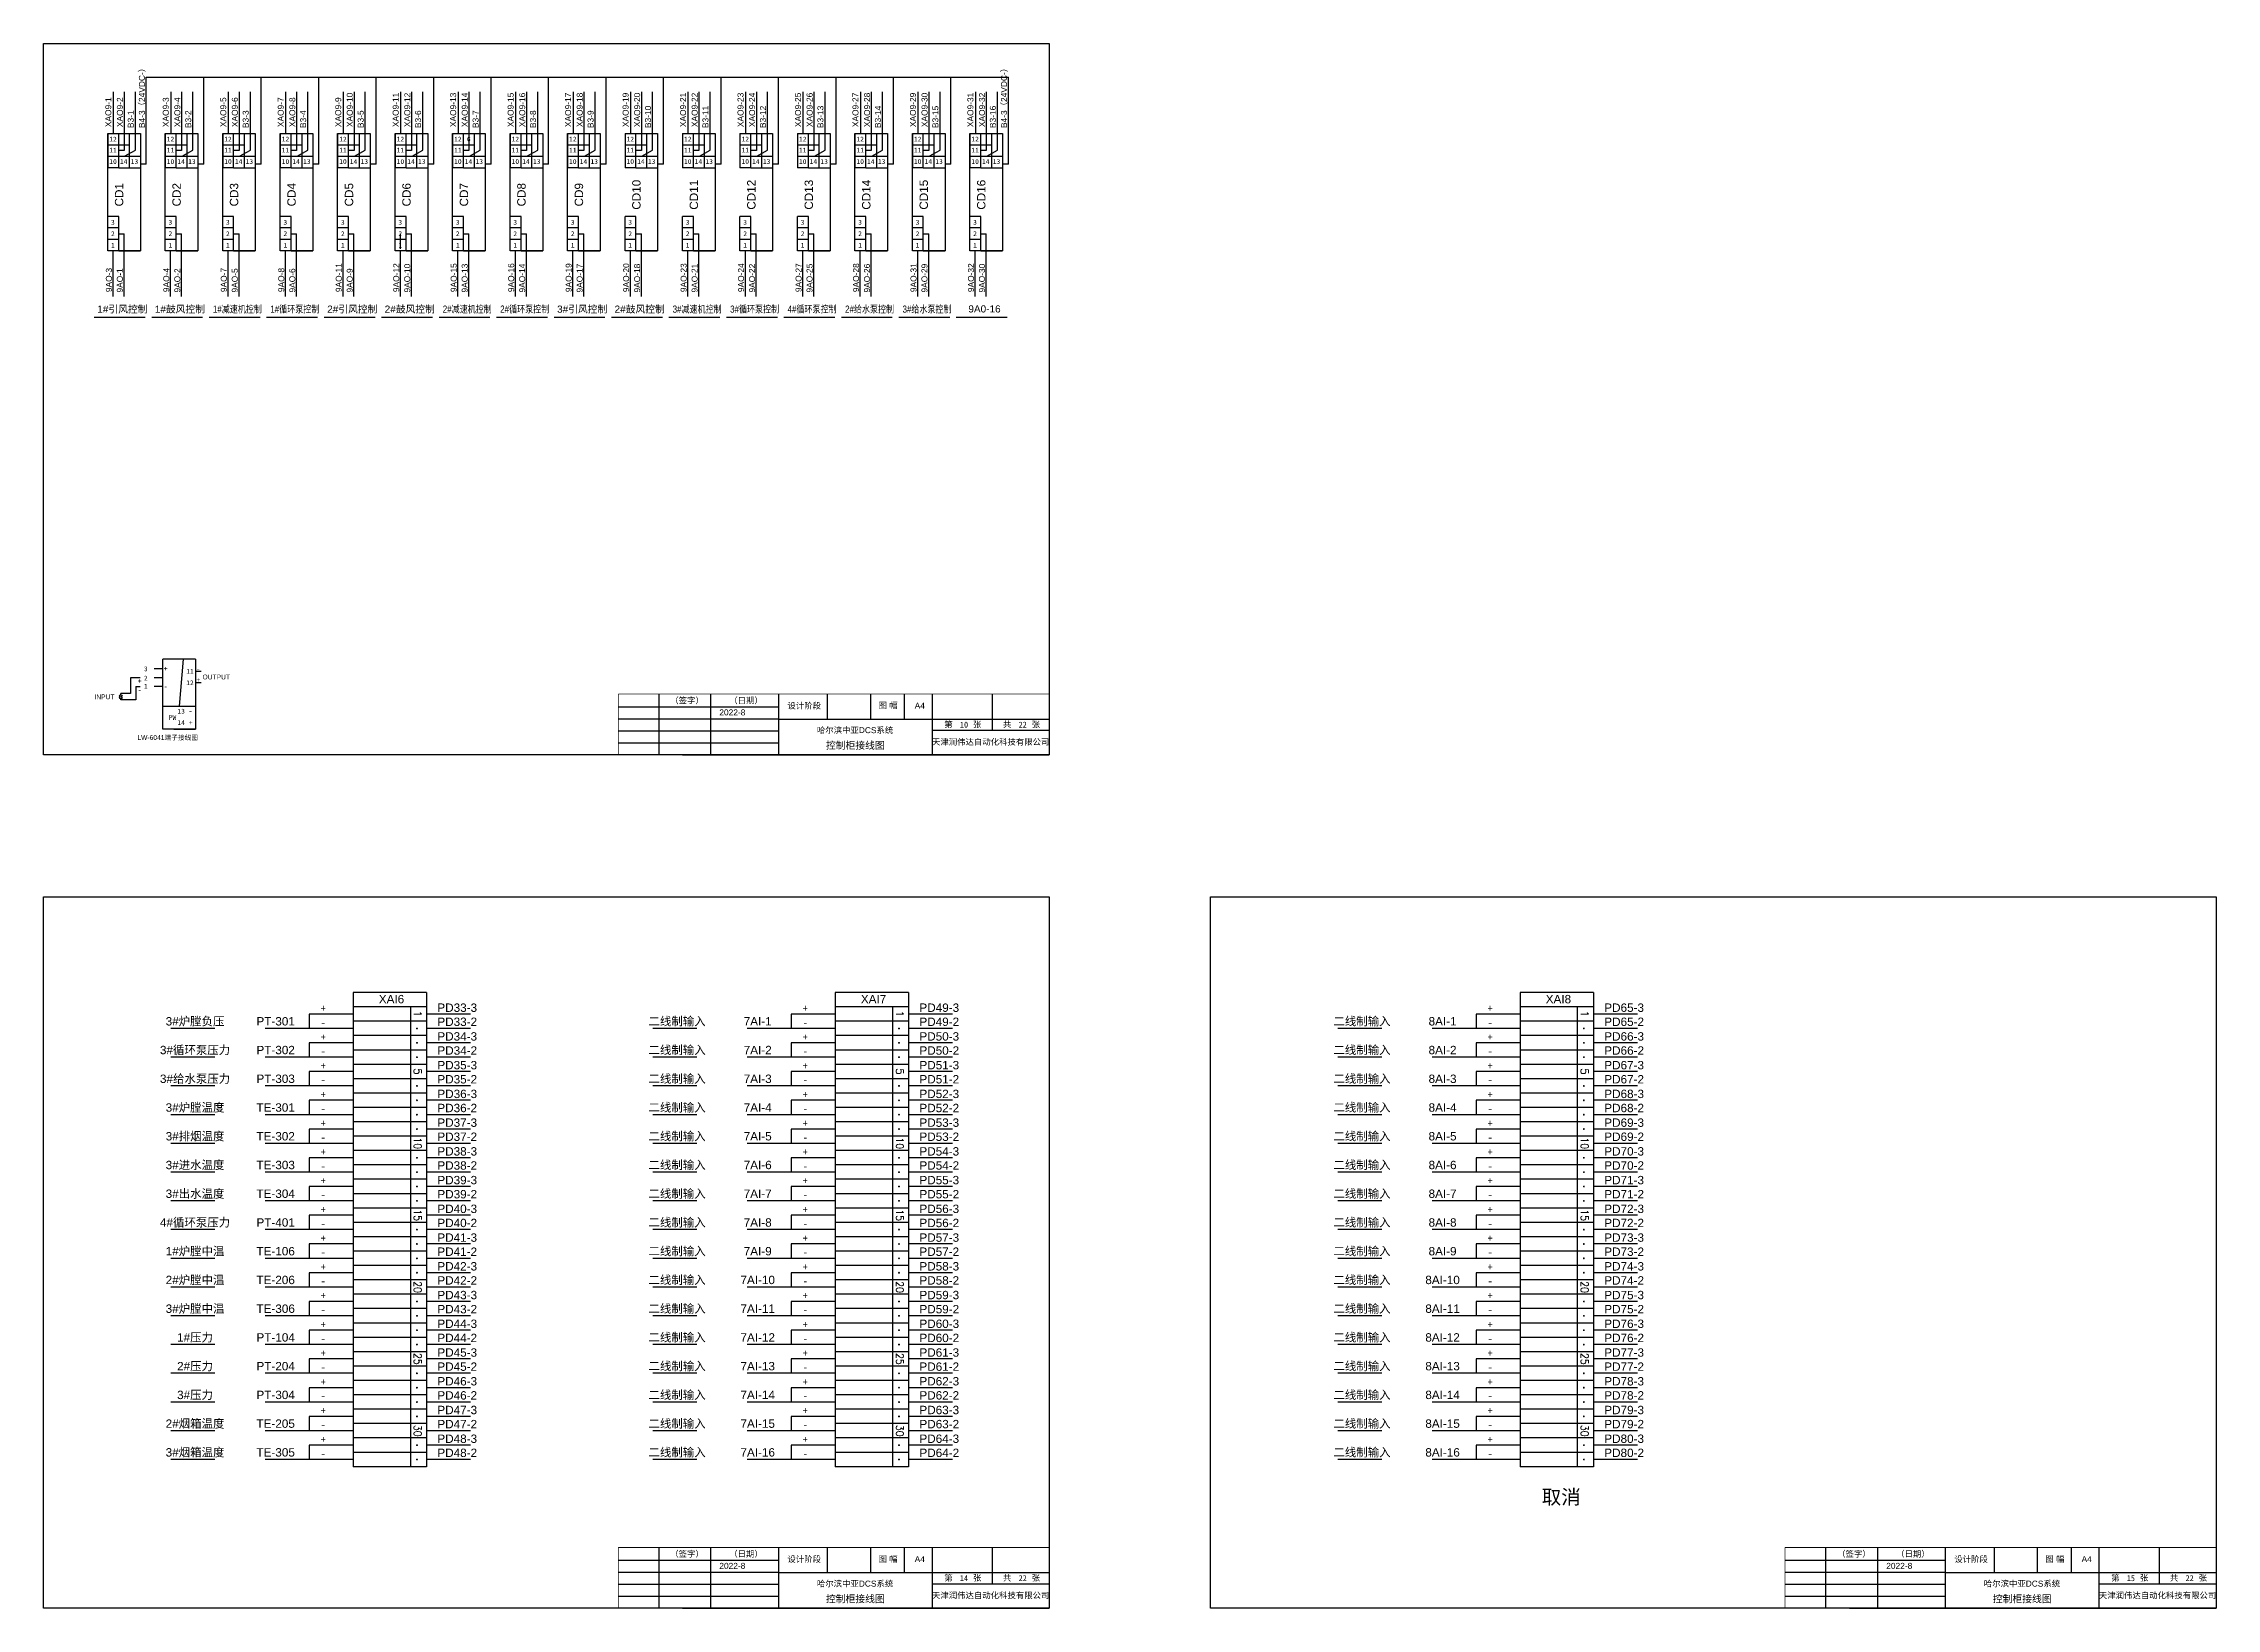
# Model space of a CAD drawing. Extents: x -159874 to -117758, y 9787 to 31117.
# Drawn here: x -141451 to -132376, y 13351 to 19887 of the extents above; entities that cross this region are included whole.
import ezdxf
from ezdxf.enums import TextEntityAlignment as Align

# ---------------------------------------------------------------- set-up
doc = ezdxf.new("R2010")
doc.units = 0
doc.layers.get('0').update_dxf_attribs({"linetype": 'CONTINUOUS'})
doc.layers.add('1', color=143, linetype='CONTINUOUS')
doc.layers.add('TEXT', color=3, linetype='CONTINUOUS')
doc.styles.add('Arial', font='arial.ttf')
doc.styles.add('ROMAND', font='romand')
doc.styles.get("Standard").update_dxf_attribs({"font": ''})
doc.styles.get('Standard').set_extended_font_data('SimSun')

msp = doc.modelspace()

# ---------------------------------------------------------------- texts
at = {"color": 3, "style": 'Arial'}
for s, p in [('B4-3（24VDC-）', (-141027.08717, 19533.4549)), ('B4-3（24VDC-）', (-137427.08717, 19533.4549)), ('XAO9-1', (-141167.33574, 19537.39617)), ('XAO9-2', (-141118.98338, 19537.39617)), ('B3-1', (-141073.71232, 19533.4549)), ('XAO9-3', (-140927.33574, 19537.39617)), ('XAO9-4', (-140878.98338, 19537.39617)), ('B3-2', (-140833.71232, 19533.4549)), ('XAO9-5', (-140687.33574, 19537.39617)), ('XAO9-6', (-140638.98338, 19537.39617)), ('B3-3', (-140593.71232, 19533.4549)), ('XAO9-7', (-140447.33574, 19537.39617)), ('XAO9-8', (-140398.98338, 19537.39617)), ('B3-4', (-140353.71232, 19533.4549)), ('XAO9-9', (-140207.33574, 19537.39617)), ('XAO9-10', (-140158.98338, 19537.39617)), ('B3-5', (-140113.71232, 19533.4549)), ('XAO9-11', (-139967.33574, 19537.39617)), ('XAO9-12', (-139918.98338, 19537.39617)), ('B3-6', (-139873.71232, 19533.4549)), ('XAO9-13', (-139727.33574, 19537.39617)), ('XAO9-14', (-139678.98338, 19537.39617)), ('B3-7', (-139633.71232, 19533.4549)), ('XAO9-15', (-139487.33574, 19537.39617)), ('XAO9-16', (-139438.98338, 19537.39617)), ('B3-8', (-139393.71232, 19533.4549)), ('XAO9-17', (-139247.33574, 19537.39617)), ('XAO9-18', (-139198.98338, 19537.39617)), ('B3-9', (-139153.71232, 19533.4549)), ('XAO9-19', (-139007.33574, 19537.39617)), ('XAO9-20', (-138958.98338, 19537.39617)), ('B3-10', (-138913.71232, 19533.4549)), ('XAO9-21', (-138767.33574, 19537.39617)), ('XAO9-22', (-138718.98338, 19537.39617)), ('B3-11', (-138673.71232, 19533.4549)), ('XAO9-23', (-138527.33574, 19537.39617)), ('XAO9-24', (-138478.98338, 19537.39617)), ('B3-12', (-138433.71232, 19533.4549)), ('XAO9-25', (-138287.33574, 19537.39617)), ('XAO9-26', (-138238.98338, 19537.39617)), ('B3-13', (-138193.71232, 19533.4549)), ('XAO9-27', (-138047.33574, 19537.39617)), ('XAO9-28', (-137998.98338, 19537.39617)), ('B3-14', (-137953.71232, 19533.4549)), ('XAO9-29', (-137807.33574, 19537.39617)), ('XAO9-30', (-137758.98338, 19537.39617)), ('B3-15', (-137713.71232, 19533.4549)), ('XAO9-31', (-137567.33574, 19537.39617)), ('XAO9-32', (-137518.98338, 19537.39617)), ('B3-16', (-137473.71232, 19533.4549)), ('9AO-11', (-140205.00442, 18848.40244)), ('9AO-12', (-139965.00442, 18848.40244)), ('9AO-10', (-139919.21977, 18846.60861)), ('9AO-15', (-139725.00442, 18848.40244)), ('9AO-13', (-139679.21977, 18846.60861)), ('9AO-16', (-139485.00442, 18848.40244)), ('9AO-14', (-139439.21977, 18846.60861)), ('9AO-19', (-139245.00442, 18848.40244)), ('9AO-20', (-139005.00442, 18848.40244)), ('9AO-18', (-138959.21977, 18846.60861)), ('9AO-23', (-138765.00442, 18848.40244)), ('9AO-21', (-138719.21977, 18846.60861)), ('9AO-24', (-138525.00442, 18848.40244)), ('9AO-27', (-138285.00442, 18848.40244)), ('9AO-25', (-138239.21977, 18846.60861)), ('9AO-28', (-138045.00442, 18848.40244)), ('9AO-26', (-137999.21977, 18846.60861)), ('9AO-31', (-137805.00442, 18848.40244)), ('9AO-29', (-137759.21977, 18846.60861)), ('9AO-32', (-137565.00442, 18848.40244)), ('9AO-30', (-137519.21977, 18846.60861)), ('9AO-3', (-141165.00442, 18848.40244)), ('9AO-1', (-141119.21977, 18846.60861)), ('9AO-4', (-140925.00442, 18848.40244)), ('9AO-2', (-140879.21977, 18846.60861)), ('9AO-7', (-140685.00442, 18848.40244)), ('9AO-5', (-140639.21977, 18846.60861)), ('9AO-8', (-140445.00442, 18848.40244)), ('9AO-6', (-140399.21977, 18846.60861)), ('9AO-9', (-140159.21977, 18846.60861)), ('9AO-17', (-139199.21977, 18846.60861)), ('9AO-22', (-138479.21977, 18846.60861))]:
    msp.add_text(s, height=25, rotation=90, dxfattribs=at).set_placement(p)
at = {"color": 3}
for s, p in [('12', (-141160.01251, 19487.44866)), ('11', (-141160.01251, 19441.36563)), ('12', (-140920.01251, 19487.44866)), ('11', (-140920.01251, 19441.36563)), ('12', (-140680.01251, 19487.44866)), ('11', (-140680.01251, 19441.36563)), ('12', (-140440.01251, 19487.44866)), ('11', (-140440.01251, 19441.36563)), ('12', (-140200.01251, 19487.44866)), ('11', (-140200.01251, 19441.36563)), ('12', (-139960.01251, 19487.44866)), ('11', (-139960.01251, 19441.36563)), ('12', (-139720.01251, 19487.44866)), ('11', (-139720.01251, 19441.36563)), ('6', (-139674.40446, 19487.44866)), ('12', (-139480.01251, 19487.44866)), ('11', (-139480.01251, 19441.36563)), ('12', (-139240.01251, 19487.44866)), ('11', (-139240.01251, 19441.36563)), ('12', (-139000.01251, 19487.44866)), ('11', (-139000.01251, 19441.36563)), ('12', (-138760.01251, 19487.44866)), ('11', (-138760.01251, 19441.36563)), ('12', (-138520.01251, 19487.44866)), ('11', (-138520.01251, 19441.36563)), ('12', (-138280.01251, 19487.44866)), ('11', (-138280.01251, 19441.36563)), ('12', (-138040.01251, 19487.44866)), ('11', (-138040.01251, 19441.36563)), ('12', (-137800.01251, 19487.44866)), ('11', (-137800.01251, 19441.36563)), ('12', (-137560.01251, 19487.44866)), ('11', (-137560.01251, 19441.36563)), ('10', (-141160.01251, 19393.56657)), ('14', (-141115.62055, 19393.56657)), ('13', (-141070.62055, 19393.56657)), ('10', (-140920.01251, 19393.56657)), ('14', (-140875.62055, 19393.56657)), ('13', (-140830.62055, 19393.56657)), ('10', (-140680.01251, 19393.56657)), ('14', (-140635.62055, 19393.56657)), ('13', (-140590.62055, 19393.56657)), ('10', (-140440.01251, 19393.56657)), ('14', (-140395.62055, 19393.56657)), ('13', (-140350.62055, 19393.56657)), ('10', (-140200.01251, 19393.56657)), ('14', (-140155.62055, 19393.56657)), ('13', (-140110.62055, 19393.56657)), ('10', (-139960.01251, 19393.56657)), ('14', (-139915.62055, 19393.56657)), ('13', (-139870.62055, 19393.56657)), ('10', (-139720.01251, 19393.56657)), ('14', (-139675.62055, 19393.56657)), ('13', (-139630.62055, 19393.56657)), ('10', (-139480.01251, 19393.56657)), ('14', (-139435.62055, 19393.56657)), ('13', (-139390.62055, 19393.56657)), ('10', (-139240.01251, 19393.56657)), ('14', (-139195.62055, 19393.56657)), ('13', (-139150.62055, 19393.56657)), ('10', (-139000.01251, 19393.56657)), ('14', (-138955.62055, 19393.56657)), ('13', (-138910.62055, 19393.56657)), ('10', (-138760.01251, 19393.56657)), ('14', (-138715.62055, 19393.56657)), ('13', (-138670.62055, 19393.56657)), ('10', (-138520.01251, 19393.56657)), ('14', (-138475.62055, 19393.56657)), ('13', (-138430.62055, 19393.56657)), ('10', (-138280.01251, 19393.56657)), ('14', (-138235.62055, 19393.56657)), ('13', (-138190.62055, 19393.56657)), ('10', (-138040.01251, 19393.56657)), ('14', (-137995.62055, 19393.56657)), ('13', (-137950.62055, 19393.56657)), ('10', (-137800.01251, 19393.56657)), ('14', (-137755.62055, 19393.56657)), ('13', (-137710.62055, 19393.56657)), ('10', (-137560.01251, 19393.56657)), ('14', (-137515.62055, 19393.56657)), ('13', (-137470.62055, 19393.56657)), ('3', (-141160.62055, 19139.96577)), ('3', (-140920.62055, 19139.96577)), ('3', (-140680.62055, 19139.96577)), ('3', (-140440.62055, 19139.96577)), ('3', (-140200.62055, 19139.96577)), ('3', (-139960.62055, 19139.96577)), ('3', (-139720.62055, 19139.96577)), ('3', (-139480.62055, 19139.96577)), ('3', (-139240.62055, 19139.96577)), ('3', (-139000.62055, 19139.96577)), ('3', (-138760.62055, 19139.96577)), ('3', (-138520.62055, 19139.96577)), ('3', (-138280.62055, 19139.96577)), ('3', (-138040.62055, 19139.96577)), ('3', (-137800.62055, 19139.96577)), ('3', (-137560.62055, 19139.96577)), ('2', (-141160.62055, 19092.1667)), ('2', (-140920.62055, 19092.1667)), ('2', (-140680.62055, 19092.1667)), ('2', (-140440.62055, 19092.1667)), ('2', (-140200.62055, 19092.1667)), ('2', (-139960.62055, 19092.1667)), ('2', (-139720.62055, 19092.1667)), ('2', (-139480.62055, 19092.1667)), ('2', (-139240.62055, 19092.1667)), ('2', (-139000.62055, 19092.1667)), ('2', (-138760.62055, 19092.1667)), ('2', (-138520.62055, 19092.1667)), ('2', (-138280.62055, 19092.1667)), ('2', (-138040.62055, 19092.1667)), ('2', (-137800.62055, 19092.1667)), ('2', (-137560.62055, 19092.1667)), ('1', (-141160.62055, 19044.36764)), ('1', (-140920.62055, 19044.36764)), ('1', (-140680.62055, 19044.36764)), ('1', (-140440.62055, 19044.36764)), ('1', (-140200.62055, 19044.36764)), ('1', (-139960.62055, 19044.36764)), ('1', (-139720.62055, 19044.36764)), ('1', (-139480.62055, 19044.36764)), ('1', (-139240.62055, 19044.36764)), ('1', (-139000.62055, 19044.36764)), ('1', (-138760.62055, 19044.36764)), ('1', (-138520.62055, 19044.36764)), ('1', (-138280.62055, 19044.36764)), ('1', (-138040.62055, 19044.36764)), ('1', (-137800.62055, 19044.36764)), ('1', (-137560.62055, 19044.36764)), ('3', (-141023.30616, 17275.106)), ('2', (-141023.30616, 17236.56949)), ('+', (-140940.24013, 17275.91015)), ('11', (-140838.89118, 17264.8808)), ('-', (-140804.42147, 17275.84195)), ('+', (-141048.99226, 17224.14949)), ('-', (-141048.99226, 17187.6015)), ('1', (-141023.30616, 17201.87852)), ('-', (-140940.24013, 17201.47113)), ('12', (-140838.89118, 17217.08174)), ('+', (-140804.42147, 17229.02637)), ('PW', (-140911.6878, 17071.83414)), ('13 -', (-140859.9523, 17098.53684)), ('14 +', (-140859.9523, 17050.73778))]:
    msp.add_text(s, height=20, dxfattribs=at).set_placement(p, align=Align.MIDDLE_CENTER)
at = {"color": 3, "style": 'Arial'}
for s, p in [('CD1', (-141134.71938, 19254.9685)), ('CD2', (-140894.71938, 19254.9685)), ('CD3', (-140654.71938, 19254.9685)), ('CD4', (-140414.71938, 19254.9685)), ('CD5', (-140174.71938, 19254.9685)), ('CD6', (-139934.71938, 19254.9685)), ('CD7', (-139694.71938, 19254.9685)), ('CD8', (-139454.71938, 19254.9685)), ('CD9', (-139214.71938, 19254.9685)), ('CD10', (-138974.71938, 19254.9685)), ('CD11', (-138734.71938, 19254.9685)), ('CD12', (-138494.71938, 19254.9685)), ('CD13', (-138254.71938, 19254.9685)), ('CD14', (-138014.71938, 19254.9685)), ('CD15', (-137774.71938, 19254.9685)), ('CD16', (-137534.71938, 19254.9685))]:
    msp.add_text(s, height=35, rotation=90, dxfattribs=at).set_placement(p, align=Align.MIDDLE_CENTER)
at = {"color": 30, "style": 'Arial'}
msp.add_text('取消', height=60, dxfattribs=at).set_placement((-135112.72593, 13818.36079), align=Align.MIDDLE)
at = {"layer": '1', "style": 'Arial'}
for s, p in [('（签字）', (-138833.18873, 17130.69397)), ('（日期）', (-138586.75165, 17130.69397)), ('2022-8', (-138628.32913, 17080.77856)), ('设计阶段', (-138343.97189, 17108.72933)), ('图 幅', (-137963.71104, 17109.87281)), ('A4', (-137812.58755, 17108.77731)), ('（签字）', (-138833.18873, 13566.84092)), ('2022-8', (-138628.32913, 13516.9255)), ('（日期）', (-138586.75165, 13566.84092)), ('设计阶段', (-138343.97189, 13544.87627)), ('图 幅', (-137963.71104, 13546.01976)), ('A4', (-137812.58755, 13544.92425)), ('（签字）', (-133960.42242, 13566.84092)), ('2022-8', (-133755.56282, 13516.9255)), ('（日期）', (-133713.98534, 13566.84092)), ('设计阶段', (-133471.20558, 13544.87627)), ('图 幅', (-133090.94473, 13546.01976)), ('A4', (-132939.82124, 13544.92425))]:
    msp.add_text(s, height=25, dxfattribs=at).set_placement(p)
for s, height, p in [('哈尔滨中亚DCS系统', 25, (-138061.43434, 17019.16586)), ('控制柜接线图', 30, (-138060.42682, 16955.6945)), ('天津润伟达自动化科技有限公司', 25, (-137495.23839, 16970.13941)), ('哈尔滨中亚DCS系统', 25, (-138061.43434, 13455.31281)), ('哈尔滨中亚DCS系统', 25, (-133188.66803, 13455.31281)), ('控制柜接线图', 30, (-138060.42682, 13391.84145)), ('天津润伟达自动化科技有限公司', 25, (-137495.23839, 13406.28636)), ('控制柜接线图', 30, (-133187.66051, 13391.84145)), ('天津润伟达自动化科技有限公司', 25, (-132622.47208, 13406.28636))]:
    msp.add_text(s, height=height, dxfattribs=at).set_placement(p, align=Align.MIDDLE_CENTER)
at = {"layer": '1'}
for s, p in [('第     张', (-137689.10998, 17030.67308)), ('10', (-137623.5511, 17029.618)), ('共     张', (-137443.9265, 17030.67308)), ('22', (-137378.36761, 17029.618)), ('第     张', (-137689.10998, 13466.82003)), ('14', (-137623.5511, 13465.76494)), ('共     张', (-137443.9265, 13466.82003)), ('22', (-137378.36761, 13465.76494)), ('第     张', (-132816.34367, 13466.82003)), ('15', (-132750.78479, 13465.76494)), ('共     张', (-132571.16018, 13466.82003)), ('22', (-132505.6013, 13465.76494))]:
    msp.add_text(s, height=25, dxfattribs=at).set_placement(p)
at = {"layer": 'TEXT', "style": 'Arial'}
for s, p in [('1#引风控制', (-141121.02874, 18778.15778)), ('1#鼓风控制', (-140881.02874, 18778.15778)), ('2#引风控制', (-140161.02874, 18778.15778)), ('2#鼓风控制', (-139921.02874, 18778.15778)), ('3#引风控制', (-139201.02874, 18778.15778)), ('2#鼓风控制', (-138961.02874, 18778.15778)), ('9A0-16', (-137521.02874, 18778.15778))]:
    msp.add_text(s, height=29.9, dxfattribs=at).set_placement(p, align=Align.MIDDLE)
at = {"layer": 'TEXT', "style": 'Arial', "width": 0.8}
for s, p in [('1#减速机控制', (-140641.02874, 18778.15778)), ('1#循环泵控制', (-140401.02874, 18778.15778)), ('2#减速机控制', (-139681.02874, 18778.15778)), ('2#循环泵控制', (-139441.02874, 18778.15778)), ('3#减速机控制', (-138721.02874, 18778.15778)), ('3#循环泵控制', (-138481.02874, 18778.15778)), ('4#循环泵控制', (-138241.02874, 18778.15778)), ('2#给水泵控制', (-138001.02874, 18778.15778)), ('3#给水泵控制', (-137761.02874, 18778.15778))]:
    msp.add_text(s, height=29.9, dxfattribs=at).set_placement(p, align=Align.MIDDLE)
at = {"layer": 'TEXT', "style": 'Arial'}
for s, p in [('OUTPUT', (-140729.0088, 17241.29823)), ('INPUT', (-141195.84749, 17158.28798))]:
    msp.add_text(s, height=20, dxfattribs=at).set_placement(p, align=Align.MIDDLE_CENTER)
msp.add_text('LW-6041端子接线图', height=20, dxfattribs=at).set_placement((-141058.47775, 16978.41496))
for s, p in [('XAI6', (-139997.23422, 15878.51348)), ('XAI7', (-137984.31129, 15878.51348)), ('XAI8', (-135124.46791, 15878.51348))]:
    msp.add_text(s, height=35, dxfattribs=at).set_placement(p, align=Align.CENTER)
at = {"layer": 'TEXT', "color": 0, "style": 'Arial'}
for s, p in [('3#炉膛负压', (-140817.6235, 15803.43494)), ('PT-301', (-140481.00037, 15803.43494)), ('二线制输入', (-138804.70057, 15803.43494)), ('7AI-1', (-138468.07744, 15803.43494)), ('二线制输入', (-135944.85719, 15803.43494)), ('8AI-1', (-135608.23406, 15803.43494)), ('3#循环泵压力', (-140817.6235, 15683.43492)), ('PT-302', (-140481.00037, 15683.43494)), ('二线制输入', (-138804.70057, 15683.43492)), ('7AI-2', (-138468.07744, 15683.43494)), ('二线制输入', (-135944.85719, 15683.43492)), ('8AI-2', (-135608.23406, 15683.43494)), ('3#给水泵压力', (-140817.6235, 15563.43492)), ('PT-303', (-140481.00037, 15563.43494)), ('二线制输入', (-138804.70057, 15563.43492)), ('7AI-3', (-138468.07744, 15563.43494)), ('二线制输入', (-135944.85719, 15563.43492)), ('8AI-3', (-135608.23406, 15563.43494)), ('3#炉膛温度', (-140817.6235, 15443.43492)), ('TE-301', (-140481.00037, 15443.43494)), ('二线制输入', (-138804.70057, 15443.43492)), ('7AI-4', (-138468.07744, 15443.43494)), ('二线制输入', (-135944.85719, 15443.43492)), ('8AI-4', (-135608.23406, 15443.43494)), ('3#排烟温度', (-140817.6235, 15323.43492)), ('TE-302', (-140481.00037, 15323.43494)), ('二线制输入', (-138804.70057, 15323.43492)), ('7AI-5', (-138468.07744, 15323.43494)), ('二线制输入', (-135944.85719, 15323.43492)), ('8AI-5', (-135608.23406, 15323.43494)), ('3#进水温度', (-140817.6235, 15203.43492)), ('TE-303', (-140481.00037, 15203.43496)), ('二线制输入', (-138804.70057, 15203.43492)), ('7AI-6', (-138468.07744, 15203.43496)), ('二线制输入', (-135944.85719, 15203.4349)), ('8AI-6', (-135608.23406, 15203.43496)), ('3#出水温度', (-140817.6235, 15083.43492)), ('TE-304', (-140481.00037, 15083.43494)), ('二线制输入', (-138804.70057, 15083.43492)), ('7AI-7', (-138468.07744, 15083.43494)), ('二线制输入', (-135944.85719, 15083.4349)), ('8AI-7', (-135608.23406, 15083.43494)), ('4#循环泵压力', (-140817.6235, 14963.43492)), ('PT-401', (-140481.00037, 14963.43494)), ('二线制输入', (-138804.70057, 14963.43492)), ('7AI-8', (-138468.07744, 14963.43494)), ('二线制输入', (-135944.85719, 14963.4349)), ('8AI-8', (-135608.23406, 14963.43494)), ('1#炉膛中温', (-140817.6235, 14843.43492)), ('TE-106', (-140481.00037, 14843.43494)), ('二线制输入', (-138804.70057, 14843.43492)), ('7AI-9', (-138468.07744, 14843.43494)), ('二线制输入', (-135944.85719, 14843.43492)), ('8AI-9', (-135608.23406, 14843.43494)), ('2#炉膛中温', (-140817.6235, 14723.4349)), ('TE-206', (-140481.00037, 14723.43491)), ('二线制输入', (-138804.70057, 14723.4349)), ('7AI-10', (-138468.07744, 14723.43491)), ('二线制输入', (-135944.85719, 14723.4349)), ('8AI-10', (-135608.23406, 14723.43491)), ('3#炉膛中温', (-140817.6235, 14603.4349)), ('TE-306', (-140481.00037, 14603.43491)), ('二线制输入', (-138804.70057, 14603.4349)), ('7AI-11', (-138468.07744, 14603.43491)), ('二线制输入', (-135944.85719, 14603.4349)), ('8AI-11', (-135608.23406, 14603.43491)), ('1#压力', (-140817.6235, 14483.4349)), ('PT-104', (-140481.00037, 14483.43491)), ('二线制输入', (-138804.70057, 14483.4349)), ('7AI-12', (-138468.07744, 14483.43491)), ('二线制输入', (-135944.85719, 14483.4349)), ('8AI-12', (-135608.23406, 14483.43491)), ('2#压力', (-140817.6235, 14363.4349)), ('PT-204', (-140481.00037, 14363.43493)), ('二线制输入', (-138804.70057, 14363.4349)), ('7AI-13', (-138468.07744, 14363.43493)), ('二线制输入', (-135944.85719, 14363.43492)), ('8AI-13', (-135608.23406, 14363.43493)), ('3#压力', (-140817.6235, 14243.4349)), ('PT-304', (-140481.00037, 14243.43491)), ('二线制输入', (-138804.70057, 14243.4349)), ('7AI-14', (-138468.07744, 14243.43491)), ('二线制输入', (-135944.85719, 14243.4349)), ('8AI-14', (-135608.23406, 14243.43491)), ('2#烟箱温度', (-140817.6235, 14123.4349)), ('TE-205', (-140481.00037, 14123.43491)), ('二线制输入', (-138804.70057, 14123.4349)), ('7AI-15', (-138468.07744, 14123.43491)), ('二线制输入', (-135944.85719, 14123.4349)), ('8AI-15', (-135608.23406, 14123.43491)), ('3#烟箱温度', (-140817.6235, 14003.4349)), ('TE-305', (-140481.00037, 14003.43491)), ('二线制输入', (-138804.70057, 14003.4349)), ('7AI-16', (-138468.07744, 14003.43491)), ('二线制输入', (-135944.85719, 14003.4349)), ('8AI-16', (-135608.23406, 14003.43491))]:
    msp.add_text(s, height=35, dxfattribs=at).set_placement(p, align=Align.MIDDLE_CENTER)
at = {"layer": 'TEXT'}
for s, p in [('+', (-140292.62871, 15842.80953)), ('-', (-140292.62871, 15783.90552)), ('+', (-138279.70577, 15842.80953)), ('-', (-138279.70577, 15783.90552)), ('+', (-135419.8624, 15842.80953)), ('-', (-135419.8624, 15783.90552)), ('+', (-140292.62871, 15722.80953)), ('+', (-138279.70577, 15722.80953)), ('+', (-135419.8624, 15722.80953)), ('+', (-140292.62871, 15602.80953)), ('-', (-140292.62871, 15663.90552)), ('+', (-138279.70577, 15602.80953)), ('-', (-138279.70577, 15663.90552)), ('+', (-135419.8624, 15602.80953)), ('-', (-135419.8624, 15663.90552)), ('-', (-140292.62871, 15543.90552)), ('-', (-138279.70577, 15543.90552)), ('-', (-135419.8624, 15543.90552)), ('+', (-140292.62871, 15482.80953)), ('-', (-140292.62871, 15423.90552)), ('+', (-138279.70577, 15482.80953)), ('-', (-138279.70577, 15423.90552)), ('+', (-135419.8624, 15482.80953)), ('-', (-135419.8624, 15423.90552)), ('+', (-140292.62871, 15362.80953)), ('+', (-138279.70577, 15362.80953)), ('+', (-135419.8624, 15362.80953)), ('+', (-140292.62871, 15242.80953)), ('-', (-140292.62871, 15303.90552)), ('+', (-138279.70577, 15242.80953)), ('-', (-138279.70577, 15303.90552)), ('+', (-135419.8624, 15242.80953)), ('-', (-135419.8624, 15303.90552)), ('-', (-140292.62871, 15183.90552)), ('-', (-138279.70577, 15183.90552)), ('-', (-135419.8624, 15183.90552)), ('+', (-140292.62871, 15122.80953)), ('-', (-140292.62871, 15063.90552)), ('+', (-138279.70577, 15122.80953)), ('-', (-138279.70577, 15063.90552)), ('+', (-135419.8624, 15122.80953)), ('-', (-135419.8624, 15063.90552)), ('+', (-140292.62871, 15002.80953)), ('+', (-138279.70577, 15002.80953)), ('+', (-135419.8624, 15002.80953)), ('+', (-140292.62871, 14882.80953)), ('-', (-140292.62871, 14943.90552)), ('+', (-138279.70577, 14882.80953)), ('-', (-138279.70577, 14943.90552)), ('+', (-135419.8624, 14882.80953)), ('-', (-135419.8624, 14943.90552)), ('-', (-140292.62871, 14823.90552)), ('-', (-138279.70577, 14823.90552)), ('-', (-135419.8624, 14823.90552)), ('+', (-140292.62871, 14762.80953)), ('-', (-140292.62871, 14703.90552)), ('+', (-138279.70577, 14762.80953)), ('-', (-138279.70577, 14703.90552)), ('+', (-135419.8624, 14762.80953)), ('-', (-135419.8624, 14703.90552)), ('+', (-140292.62871, 14642.80953)), ('+', (-138279.70577, 14642.80953)), ('+', (-135419.8624, 14642.80953)), ('+', (-140292.62871, 14522.80953)), ('-', (-140292.62871, 14583.90552)), ('+', (-138279.70577, 14522.80953)), ('-', (-138279.70577, 14583.90552)), ('+', (-135419.8624, 14522.80953)), ('-', (-135419.8624, 14583.90552)), ('+', (-140292.62871, 14402.80953)), ('-', (-140292.62871, 14463.90552)), ('+', (-138279.70577, 14402.80953)), ('-', (-138279.70577, 14463.90552)), ('+', (-135419.8624, 14402.80953)), ('-', (-135419.8624, 14463.90552)), ('-', (-140292.62871, 14343.90552)), ('-', (-138279.70577, 14343.90552)), ('-', (-135419.8624, 14343.90552)), ('+', (-140292.62871, 14282.80953)), ('+', (-138279.70577, 14282.80953)), ('+', (-135419.8624, 14282.80953)), ('+', (-140292.62871, 14162.80953)), ('-', (-140292.62871, 14223.90552)), ('+', (-138279.70577, 14162.80953)), ('-', (-138279.70577, 14223.90552)), ('+', (-135419.8624, 14162.80953)), ('-', (-135419.8624, 14223.90552)), ('+', (-140292.62871, 14042.80953)), ('-', (-140292.62871, 14103.90552)), ('+', (-138279.70577, 14042.80953)), ('-', (-138279.70577, 14103.90552)), ('+', (-135419.8624, 14042.80953)), ('-', (-135419.8624, 14103.90552)), ('-', (-140292.62871, 13983.90552)), ('-', (-138279.70577, 13983.90552)), ('-', (-135419.8624, 13983.90552))]:
    msp.add_text(s, height=30, dxfattribs=at).set_placement(p)
at = {"layer": 'TEXT', "style": 'ROMAND'}
for s, p in [('1', (-139903.46746, 15834.41728)), ('1', (-137890.54453, 15834.41728)), ('1', (-135030.70115, 15834.41728)), ('5', (-139903.46746, 15594.2512)), ('5', (-137890.54453, 15594.2512)), ('5', (-135030.70115, 15594.2512))]:
    msp.add_text(s, height=31.6008, rotation=270, dxfattribs=at).set_placement(p, align=Align.CENTER)
at = {"layer": 'TEXT', "color": 0, "style": 'Arial'}
for s, p in [('PD33-3', (-139805.63518, 15842.80953)), ('PD33-2', (-139805.63518, 15783.90552)), ('PD49-3', (-137792.71225, 15842.80953)), ('PD49-2', (-137792.71225, 15783.90552)), ('PD65-3', (-134932.86887, 15842.80953)), ('PD65-2', (-134932.86887, 15783.90552)), ('PD34-3', (-139805.63518, 15722.80953)), ('PD34-2', (-139805.63518, 15663.90552)), ('PD50-3', (-137792.71225, 15722.80953)), ('PD50-2', (-137792.71225, 15663.90552)), ('PD66-3', (-134932.86887, 15722.80953)), ('PD66-2', (-134932.86887, 15663.90552)), ('PD35-3', (-139805.63518, 15602.80953)), ('PD51-3', (-137792.71225, 15602.80953)), ('PD67-3', (-134932.86887, 15602.80953)), ('PD35-2', (-139805.63518, 15543.90552)), ('PD36-3', (-139805.63518, 15482.80953)), ('PD51-2', (-137792.71225, 15543.90552)), ('PD52-3', (-137792.71225, 15482.80953)), ('PD67-2', (-134932.86887, 15543.90552)), ('PD68-3', (-134932.86887, 15482.80953)), ('PD36-2', (-139805.63518, 15423.90552)), ('PD52-2', (-137792.71225, 15423.90552)), ('PD68-2', (-134932.86887, 15423.90552)), ('PD37-3', (-139805.63518, 15362.80953)), ('PD37-2', (-139805.63518, 15303.90552)), ('PD53-3', (-137792.71225, 15362.80953)), ('PD53-2', (-137792.71225, 15303.90552)), ('PD69-3', (-134932.86887, 15362.80953)), ('PD69-2', (-134932.86887, 15303.90552)), ('PD38-3', (-139805.63518, 15242.80953)), ('PD54-3', (-137792.71225, 15242.80953)), ('PD70-3', (-134932.86887, 15242.80953)), ('PD38-2', (-139805.63518, 15183.90552)), ('PD39-3', (-139805.63518, 15122.80953)), ('PD54-2', (-137792.71225, 15183.90552)), ('PD55-3', (-137792.71225, 15122.80953)), ('PD70-2', (-134932.86887, 15183.90552)), ('PD71-3', (-134932.86887, 15122.80953)), ('PD39-2', (-139805.63518, 15063.90552)), ('PD55-2', (-137792.71225, 15063.90552)), ('PD71-2', (-134932.86887, 15063.90552)), ('PD40-3', (-139805.63518, 15002.80953)), ('PD40-2', (-139805.63518, 14943.90552)), ('PD56-3', (-137792.71225, 15002.80953)), ('PD56-2', (-137792.71225, 14943.90552)), ('PD72-3', (-134932.86887, 15002.80953)), ('PD72-2', (-134932.86887, 14943.90552)), ('PD41-3', (-139805.63518, 14882.80953)), ('PD57-3', (-137792.71225, 14882.80953)), ('PD73-3', (-134932.86887, 14882.80953)), ('PD41-2', (-139805.63518, 14823.90552)), ('PD42-3', (-139805.63518, 14762.80953)), ('PD57-2', (-137792.71225, 14823.90552)), ('PD58-3', (-137792.71225, 14762.80953)), ('PD73-2', (-134932.86887, 14823.90552)), ('PD74-3', (-134932.86887, 14762.80953)), ('PD42-2', (-139805.63518, 14703.90552)), ('PD58-2', (-137792.71225, 14703.90552)), ('PD74-2', (-134932.86887, 14703.90552)), ('PD43-3', (-139805.63518, 14642.80953)), ('PD43-2', (-139805.63518, 14583.90552)), ('PD59-3', (-137792.71225, 14642.80953)), ('PD59-2', (-137792.71225, 14583.90552)), ('PD75-3', (-134932.86887, 14642.80953)), ('PD75-2', (-134932.86887, 14583.90552)), ('PD44-3', (-139805.63518, 14522.80953)), ('PD60-3', (-137792.71225, 14522.80953)), ('PD76-3', (-134932.86887, 14522.80953)), ('PD44-2', (-139805.63518, 14463.90552)), ('PD45-3', (-139805.63518, 14402.80953)), ('PD60-2', (-137792.71225, 14463.90552)), ('PD61-3', (-137792.71225, 14402.80953)), ('PD76-2', (-134932.86887, 14463.90552)), ('PD77-3', (-134932.86887, 14402.80953)), ('PD45-2', (-139805.63518, 14343.90552)), ('PD61-2', (-137792.71225, 14343.90552)), ('PD77-2', (-134932.86887, 14343.90552)), ('PD46-3', (-139805.63518, 14282.80953)), ('PD46-2', (-139805.63518, 14223.90552)), ('PD62-3', (-137792.71225, 14282.80953)), ('PD62-2', (-137792.71225, 14223.90552)), ('PD78-3', (-134932.86887, 14282.80953)), ('PD78-2', (-134932.86887, 14223.90552)), ('PD47-3', (-139805.63518, 14162.80953)), ('PD63-3', (-137792.71225, 14162.80953)), ('PD79-3', (-134932.86887, 14162.80953)), ('PD47-2', (-139805.63518, 14103.90552)), ('PD48-3', (-139805.63518, 14042.80953)), ('PD63-2', (-137792.71225, 14103.90552)), ('PD64-3', (-137792.71225, 14042.80953)), ('PD79-2', (-134932.86887, 14103.90552)), ('PD80-3', (-134932.86887, 14042.80953)), ('PD48-2', (-139805.63518, 13983.90552)), ('PD64-2', (-137792.71225, 13983.90552)), ('PD80-2', (-134932.86887, 13983.90552))]:
    msp.add_text(s, height=35, dxfattribs=at).set_placement(p)
at = {"layer": 'TEXT', "style": 'ROMAND', "width": 0.9}
for s, p in [('10', (-139903.46746, 15294.0436)), ('10', (-137890.54453, 15294.0436)), ('10', (-135030.70115, 15294.0436)), ('15', (-139903.46746, 14993.836)), ('15', (-137890.54453, 14993.836)), ('15', (-135030.70115, 14993.836)), ('20', (-139903.46746, 14693.6284)), ('20', (-137890.54453, 14693.6284)), ('20', (-135030.70115, 14693.6284)), ('25', (-139903.46746, 14393.836)), ('25', (-137890.54453, 14393.836)), ('25', (-135030.70115, 14393.836)), ('30', (-139903.46746, 14093.6284)), ('30', (-137890.54453, 14093.6284)), ('30', (-135030.70115, 14093.6284))]:
    msp.add_text(s, height=31.6008, rotation=270, dxfattribs=at).set_placement(p, align=Align.CENTER)

# ---------------------------------------------------------------- linework, layer by layer
for p, q in [((-141021.09187, 19383.08503), (-141021.09187, 19745.65428)), ((-141021.09187, 19745.65428), (-137421.09187, 19745.65428)), ((-140781.09187, 19383.08503), (-140781.09187, 19745.65428)), ((-140541.09187, 19383.08503), (-140541.09187, 19745.65428)), ((-140301.09187, 19383.08503), (-140301.09187, 19745.65428)), ((-140061.09187, 19383.08503), (-140061.09187, 19745.65428)), ((-139821.09187, 19383.08503), (-139821.09187, 19745.65428)), ((-139581.09187, 19383.08503), (-139581.09187, 19745.65428)), ((-139341.09187, 19383.08503), (-139341.09187, 19745.65428)), ((-139101.09187, 19383.08503), (-139101.09187, 19745.65428)), ((-138861.09187, 19383.08503), (-138861.09187, 19745.65428)), ((-138621.09187, 19383.08503), (-138621.09187, 19745.65428)), ((-138381.09187, 19383.08503), (-138381.09187, 19745.65428)), ((-138141.09187, 19383.08503), (-138141.09187, 19745.65428)), ((-137901.09187, 19383.08503), (-137901.09187, 19745.65428)), ((-137661.09187, 19383.08503), (-137661.09187, 19745.65428)), ((-137421.09187, 19383.08503), (-137421.09187, 19745.65428)), ((-141159.28754, 19684.66827), (-141159.28754, 19511.19195)), ((-141113.6794, 19684.66827), (-141113.6794, 19439.62884)), ((-141066.69982, 19441.32991), (-141066.69982, 19684.66827)), ((-140919.28754, 19684.66827), (-140919.28754, 19511.19195)), ((-140873.6794, 19684.66827), (-140873.6794, 19439.62884)), ((-140826.69982, 19441.32991), (-140826.69982, 19684.66827)), ((-140679.28754, 19684.66827), (-140679.28754, 19511.19195)), ((-140633.6794, 19684.66827), (-140633.6794, 19439.62884)), ((-140586.69982, 19441.32991), (-140586.69982, 19684.66827)), ((-140439.28754, 19684.66827), (-140439.28754, 19511.19195)), ((-140393.6794, 19684.66827), (-140393.6794, 19439.62884)), ((-140346.69982, 19441.32991), (-140346.69982, 19684.66827)), ((-140199.28754, 19684.66827), (-140199.28754, 19511.19195)), ((-140153.6794, 19684.66827), (-140153.6794, 19439.62884)), ((-140106.69982, 19441.32991), (-140106.69982, 19684.66827)), ((-139959.28754, 19684.66827), (-139959.28754, 19511.19195)), ((-139913.6794, 19684.66827), (-139913.6794, 19439.62884)), ((-139866.69982, 19441.32991), (-139866.69982, 19684.66827)), ((-139719.28754, 19684.66827), (-139719.28754, 19511.19195)), ((-139673.6794, 19684.66827), (-139673.6794, 19439.62884)), ((-139626.69982, 19441.32991), (-139626.69982, 19684.66827)), ((-139479.28754, 19684.66827), (-139479.28754, 19511.19195)), ((-139433.6794, 19684.66827), (-139433.6794, 19439.62884)), ((-139386.69982, 19441.32991), (-139386.69982, 19684.66827)), ((-139239.28754, 19684.66827), (-139239.28754, 19511.19195)), ((-139193.6794, 19684.66827), (-139193.6794, 19439.62884)), ((-139146.69982, 19441.32991), (-139146.69982, 19684.66827)), ((-138999.28754, 19684.66827), (-138999.28754, 19511.19195)), ((-138953.6794, 19684.66827), (-138953.6794, 19439.62884)), ((-138906.69982, 19441.32991), (-138906.69982, 19684.66827)), ((-138759.28754, 19684.66827), (-138759.28754, 19511.19195)), ((-138713.6794, 19684.66827), (-138713.6794, 19439.62884)), ((-138666.69982, 19441.32991), (-138666.69982, 19684.66827)), ((-138519.28754, 19684.66827), (-138519.28754, 19511.19195)), ((-138473.6794, 19684.66827), (-138473.6794, 19439.62884)), ((-138426.69982, 19441.32991), (-138426.69982, 19684.66827)), ((-138279.28754, 19684.66827), (-138279.28754, 19511.19195)), ((-138233.6794, 19684.66827), (-138233.6794, 19439.62884)), ((-138186.69982, 19441.32991), (-138186.69982, 19684.66827)), ((-138039.28754, 19684.66827), (-138039.28754, 19511.19195)), ((-137993.6794, 19684.66827), (-137993.6794, 19439.62884)), ((-137946.69982, 19441.32991), (-137946.69982, 19684.66827)), ((-137799.28754, 19684.66827), (-137799.28754, 19511.19195)), ((-137753.6794, 19684.66827), (-137753.6794, 19439.62884)), ((-137706.69982, 19441.32991), (-137706.69982, 19684.66827)), ((-137559.28754, 19684.66827), (-137559.28754, 19511.19195)), ((-137513.6794, 19684.66827), (-137513.6794, 19439.62884)), ((-137466.69982, 19441.32991), (-137466.69982, 19684.66827)), ((-141113.6794, 19439.62884), (-141136.48352, 19439.62884)), ((-141111.56031, 19415.59382), (-141066.69982, 19441.32991)), ((-140873.6794, 19439.62884), (-140896.48352, 19439.62884)), ((-140871.56031, 19415.59382), (-140826.69982, 19441.32991)), ((-140633.6794, 19439.62884), (-140656.48352, 19439.62884)), ((-140631.56031, 19415.59382), (-140586.69982, 19441.32991)), ((-140393.6794, 19439.62884), (-140416.48352, 19439.62884)), ((-140391.56031, 19415.59382), (-140346.69982, 19441.32991)), ((-140153.6794, 19439.62884), (-140176.48352, 19439.62884)), ((-140151.56031, 19415.59382), (-140106.69982, 19441.32991)), ((-139913.6794, 19439.62884), (-139936.48352, 19439.62884)), ((-139911.56031, 19415.59382), (-139866.69982, 19441.32991)), ((-139673.6794, 19439.62884), (-139696.48352, 19439.62884)), ((-139671.56031, 19415.59382), (-139626.69982, 19441.32991)), ((-139433.6794, 19439.62884), (-139456.48352, 19439.62884)), ((-139431.56031, 19415.59382), (-139386.69982, 19441.32991)), ((-139193.6794, 19439.62884), (-139216.48352, 19439.62884)), ((-139191.56031, 19415.59382), (-139146.69982, 19441.32991)), ((-138953.6794, 19439.62884), (-138976.48352, 19439.62884)), ((-138951.56031, 19415.59382), (-138906.69982, 19441.32991)), ((-138713.6794, 19439.62884), (-138736.48352, 19439.62884)), ((-138711.56031, 19415.59382), (-138666.69982, 19441.32991)), ((-138473.6794, 19439.62884), (-138496.48352, 19439.62884)), ((-138471.56031, 19415.59382), (-138426.69982, 19441.32991)), ((-138233.6794, 19439.62884), (-138256.48352, 19439.62884)), ((-138231.56031, 19415.59382), (-138186.69982, 19441.32991)), ((-137993.6794, 19439.62884), (-138016.48352, 19439.62884)), ((-137991.56031, 19415.59382), (-137946.69982, 19441.32991)), ((-137753.6794, 19439.62884), (-137776.48352, 19439.62884)), ((-137751.56031, 19415.59382), (-137706.69982, 19441.32991)), ((-137513.6794, 19439.62884), (-137536.48352, 19439.62884)), ((-137511.56031, 19415.59382), (-137466.69982, 19441.32991)), ((-141021.09187, 19383.08503), (-141045.57155, 19383.08503)), ((-140781.09187, 19383.08503), (-140805.57155, 19383.08503)), ((-140541.09187, 19383.08503), (-140565.57155, 19383.08503)), ((-140301.09187, 19383.08503), (-140325.57155, 19383.08503)), ((-140061.09187, 19383.08503), (-140085.57155, 19383.08503)), ((-139821.09187, 19383.08503), (-139845.57155, 19383.08503)), ((-139581.09187, 19383.08503), (-139605.57155, 19383.08503)), ((-139341.09187, 19383.08503), (-139365.57155, 19383.08503)), ((-139101.09187, 19383.08503), (-139125.57155, 19383.08503)), ((-138861.09187, 19383.08503), (-138885.57155, 19383.08503)), ((-138621.09187, 19383.08503), (-138645.57155, 19383.08503)), ((-138381.09187, 19383.08503), (-138405.57155, 19383.08503)), ((-138141.09187, 19383.08503), (-138165.57155, 19383.08503)), ((-137901.09187, 19383.08503), (-137925.57155, 19383.08503)), ((-137661.09187, 19383.08503), (-137685.57155, 19383.08503)), ((-137421.09187, 19383.08503), (-137445.57155, 19383.08503)), ((-141136.48352, 19092.22886), (-141113.98352, 19092.22886)), ((-141113.98352, 18830.63491), (-141113.98352, 19092.22886)), ((-140896.48352, 19092.22886), (-140873.98352, 19092.22886)), ((-140873.98352, 18830.63491), (-140873.98352, 19092.22886)), ((-140656.48352, 19092.22886), (-140633.98352, 19092.22886)), ((-140633.98352, 18830.63491), (-140633.98352, 19092.22886)), ((-140416.48352, 19092.22886), (-140393.98352, 19092.22886)), ((-140393.98352, 18830.63491), (-140393.98352, 19092.22886)), ((-140176.48352, 19092.22886), (-140153.98352, 19092.22886)), ((-140153.98352, 18830.63491), (-140153.98352, 19092.22886)), ((-139959.59166, 19029.56145), (-139959.59166, 19092.22886)), ((-139936.48352, 19092.22886), (-139913.98352, 19092.22886)), ((-139913.98352, 18830.63491), (-139913.98352, 19092.22886)), ((-139696.48352, 19092.22886), (-139673.98352, 19092.22886)), ((-139673.98352, 18830.63491), (-139673.98352, 19092.22886)), ((-139456.48352, 19092.22886), (-139433.98352, 19092.22886)), ((-139433.98352, 18830.63491), (-139433.98352, 19092.22886)), ((-139216.48352, 19092.22886), (-139193.98352, 19092.22886)), ((-139193.98352, 18830.63491), (-139193.98352, 19092.22886)), ((-138976.48352, 19092.22886), (-138953.98352, 19092.22886)), ((-138953.98352, 18830.63491), (-138953.98352, 19092.22886)), ((-138736.48352, 19092.22886), (-138713.98352, 19092.22886)), ((-138713.98352, 18830.63491), (-138713.98352, 19092.22886)), ((-138496.48352, 19092.22886), (-138473.98352, 19092.22886)), ((-138473.98352, 18830.63491), (-138473.98352, 19092.22886)), ((-138256.48352, 19092.22886), (-138233.98352, 19092.22886)), ((-138233.98352, 18830.63491), (-138233.98352, 19092.22886)), ((-138016.48352, 19092.22886), (-137993.98352, 19092.22886)), ((-137993.98352, 18830.63491), (-137993.98352, 19092.22886)), ((-137776.48352, 19092.22886), (-137753.98352, 19092.22886)), ((-137753.98352, 18830.63491), (-137753.98352, 19092.22886)), ((-137536.48352, 19092.22886), (-137513.98352, 19092.22886)), ((-137513.98352, 18830.63491), (-137513.98352, 19092.22886)), ((-141159.59166, 18830.63491), (-141159.59166, 19020.53027)), ((-140919.59166, 18830.63491), (-140919.59166, 19020.53027)), ((-140679.59166, 18830.63491), (-140679.59166, 19020.53027)), ((-140439.59166, 18830.63491), (-140439.59166, 19020.53027)), ((-140199.59166, 18830.63491), (-140199.59166, 19020.53027)), ((-139959.59166, 18830.63491), (-139959.59166, 19020.53027)), ((-139719.59166, 18830.63491), (-139719.59166, 19020.53027)), ((-139479.59166, 18830.63491), (-139479.59166, 19020.53027)), ((-139239.59166, 18830.63491), (-139239.59166, 19020.53027)), ((-138999.59166, 18830.63491), (-138999.59166, 19020.53027)), ((-138759.59166, 18830.63491), (-138759.59166, 19020.53027)), ((-138519.59166, 18830.63491), (-138519.59166, 19020.53027)), ((-138279.59166, 18830.63491), (-138279.59166, 19020.53027)), ((-138039.59166, 18830.63491), (-138039.59166, 19020.53027)), ((-137799.59166, 18830.63491), (-137799.59166, 19020.53027)), ((-137559.59166, 18830.63491), (-137559.59166, 19020.53027)), ((-141238.64617, 18743.03828), (-141026.08478, 18743.03828)), ((-140998.64617, 18743.03828), (-140786.08478, 18743.03828)), ((-140758.64617, 18743.03828), (-140546.08478, 18743.03828)), ((-140518.64617, 18743.03828), (-140306.08478, 18743.03828)), ((-140278.64617, 18743.03828), (-140066.08478, 18743.03828)), ((-140038.64617, 18743.03828), (-139826.08478, 18743.03828)), ((-139798.64617, 18743.03828), (-139586.08478, 18743.03828)), ((-139558.64617, 18743.03828), (-139346.08478, 18743.03828)), ((-139318.64617, 18743.03828), (-139106.08478, 18743.03828)), ((-139078.64617, 18743.03828), (-138866.08478, 18743.03828)), ((-138838.64617, 18743.03828), (-138626.08478, 18743.03828)), ((-138598.64617, 18743.03828), (-138386.08478, 18743.03828)), ((-138358.64617, 18743.03828), (-138146.08478, 18743.03828)), ((-138118.64617, 18743.03828), (-137906.08478, 18743.03828)), ((-137878.64617, 18743.03828), (-137666.08478, 18743.03828)), ((-137638.64617, 18743.03828), (-137426.08478, 18743.03828)), ((-140952.37111, 17274.91298), (-140988.63299, 17274.91298)), ((-140866.54552, 17315.34904), (-140884.26306, 17118.88855)), ((-140791.37141, 17263.49288), (-140815.85109, 17263.49288)), ((-141086.54845, 17171.87147), (-141127.70932, 17171.87147)), ((-141127.70932, 17166.96263), (-141127.70932, 17171.87147)), ((-141046.10379, 17237.58731), (-141086.54845, 17237.58731)), ((-141086.54845, 17237.58731), (-141086.54845, 17171.87147)), ((-141064.67143, 17201.03933), (-141064.67143, 17145.37875)), ((-141064.67143, 17201.03933), (-141046.10379, 17201.03933)), ((-140952.37111, 17237.58731), (-140988.63299, 17237.58731)), ((-140952.37111, 17201.03933), (-140988.63299, 17201.03933)), ((-140791.37141, 17216.67729), (-140815.85109, 17216.67729)), ((-141127.70932, 17145.37875), (-141127.70932, 17149.86892)), ((-141064.67143, 17145.37875), (-141127.70932, 17145.37875)), ((-140952.37111, 17118.88855), (-140816.15502, 17118.88855)), ((-140157.09369, 15833.51784), (-140340.8073, 15833.51784)), ((-140340.8073, 15833.51784), (-140340.8073, 15773.51783)), ((-138144.17076, 15833.51784), (-138327.88437, 15833.51784)), ((-138327.88437, 15833.51784), (-138327.88437, 15773.51783)), ((-135284.32738, 15833.51784), (-135468.04099, 15833.51784)), ((-135468.04099, 15833.51784), (-135468.04099, 15773.51783)), ((-140735.04859, 15773.43479), (-140918.7622, 15773.43479)), ((-140340.8073, 15773.51783), (-140524.52092, 15773.51783)), ((-140157.09369, 15773.51783), (-140340.8073, 15773.51783)), ((-140157.09369, 15713.51782), (-140340.8073, 15713.51782)), ((-140340.8073, 15713.51782), (-140340.8073, 15653.51781)), ((-138722.12566, 15773.43479), (-138905.83927, 15773.43479)), ((-138327.88437, 15773.51783), (-138511.59798, 15773.51783)), ((-138144.17076, 15773.51783), (-138327.88437, 15773.51783)), ((-138144.17076, 15713.51782), (-138327.88437, 15713.51782)), ((-138327.88437, 15713.51782), (-138327.88437, 15653.51781)), ((-135862.28228, 15773.43479), (-136045.99589, 15773.43479)), ((-135468.04099, 15773.51783), (-135651.7546, 15773.51783)), ((-135284.32738, 15773.51783), (-135468.04099, 15773.51783)), ((-135284.32738, 15713.51782), (-135468.04099, 15713.51782)), ((-135468.04099, 15713.51782), (-135468.04099, 15653.51781)), ((-140735.04859, 15653.43477), (-140918.7622, 15653.43477)), ((-140340.8073, 15653.51781), (-140524.52092, 15653.51781)), ((-140157.09369, 15653.51781), (-140340.8073, 15653.51781)), ((-138722.12566, 15653.43477), (-138905.83927, 15653.43477)), ((-138327.88437, 15653.51781), (-138511.59798, 15653.51781)), ((-138144.17076, 15653.51781), (-138327.88437, 15653.51781)), ((-135862.28228, 15653.43477), (-136045.99589, 15653.43477)), ((-135468.04099, 15653.51781), (-135651.7546, 15653.51781)), ((-135284.32738, 15653.51781), (-135468.04099, 15653.51781)), ((-140735.04859, 15533.43477), (-140918.7622, 15533.43477)), ((-140340.8073, 15533.51781), (-140524.52092, 15533.51781)), ((-140157.09369, 15593.51782), (-140340.8073, 15593.51782)), ((-140340.8073, 15593.51782), (-140340.8073, 15533.51781)), ((-140157.09369, 15533.51781), (-140340.8073, 15533.51781)), ((-138722.12566, 15533.43477), (-138905.83927, 15533.43477)), ((-138327.88437, 15533.51781), (-138511.59798, 15533.51781)), ((-138144.17076, 15593.51782), (-138327.88437, 15593.51782)), ((-138327.88437, 15593.51782), (-138327.88437, 15533.51781)), ((-138144.17076, 15533.51781), (-138327.88437, 15533.51781)), ((-135862.28228, 15533.43477), (-136045.99589, 15533.43477)), ((-135468.04099, 15533.51781), (-135651.7546, 15533.51781)), ((-135284.32738, 15593.51782), (-135468.04099, 15593.51782)), ((-135468.04099, 15593.51782), (-135468.04099, 15533.51781)), ((-135284.32738, 15533.51781), (-135468.04099, 15533.51781)), ((-140157.09369, 15473.51782), (-140340.8073, 15473.51782)), ((-140340.8073, 15473.51782), (-140340.8073, 15413.51781)), ((-138144.17076, 15473.51782), (-138327.88437, 15473.51782)), ((-138327.88437, 15473.51782), (-138327.88437, 15413.51781)), ((-135284.32738, 15473.51782), (-135468.04099, 15473.51782)), ((-135468.04099, 15473.51782), (-135468.04099, 15413.51781)), ((-140735.04859, 15413.43477), (-140918.7622, 15413.43477)), ((-140340.8073, 15413.51781), (-140524.52092, 15413.51781)), ((-140157.09369, 15413.51781), (-140340.8073, 15413.51781)), ((-140157.09369, 15353.51782), (-140340.8073, 15353.51782)), ((-140340.8073, 15353.51782), (-140340.8073, 15293.51781)), ((-138722.12566, 15413.43477), (-138905.83927, 15413.43477)), ((-138327.88437, 15413.51781), (-138511.59798, 15413.51781)), ((-138144.17076, 15413.51781), (-138327.88437, 15413.51781)), ((-138144.17076, 15353.51782), (-138327.88437, 15353.51782)), ((-138327.88437, 15353.51782), (-138327.88437, 15293.51781)), ((-135862.28228, 15413.43477), (-136045.99589, 15413.43477)), ((-135468.04099, 15413.51781), (-135651.7546, 15413.51781)), ((-135284.32738, 15413.51781), (-135468.04099, 15413.51781)), ((-135284.32738, 15353.51782), (-135468.04099, 15353.51782)), ((-135468.04099, 15353.51782), (-135468.04099, 15293.51781)), ((-140735.04859, 15293.43477), (-140918.7622, 15293.43477)), ((-140340.8073, 15293.51781), (-140524.52092, 15293.51781)), ((-140157.09369, 15293.51781), (-140340.8073, 15293.51781)), ((-138722.12566, 15293.43477), (-138905.83927, 15293.43477)), ((-138327.88437, 15293.51781), (-138511.59798, 15293.51781)), ((-138144.17076, 15293.51781), (-138327.88437, 15293.51781)), ((-135862.28228, 15293.43477), (-136045.99589, 15293.43477)), ((-135468.04099, 15293.51781), (-135651.7546, 15293.51781)), ((-135284.32738, 15293.51781), (-135468.04099, 15293.51781)), ((-140735.04859, 15173.43477), (-140918.7622, 15173.43477)), ((-140340.8073, 15173.51781), (-140524.52092, 15173.51781)), ((-140157.09369, 15233.51782), (-140340.8073, 15233.51782)), ((-140340.8073, 15233.51782), (-140340.8073, 15173.51781)), ((-140157.09369, 15173.51781), (-140340.8073, 15173.51781)), ((-138722.12566, 15173.43477), (-138905.83927, 15173.43477)), ((-138327.88437, 15173.51781), (-138511.59798, 15173.51781)), ((-138144.17076, 15233.51782), (-138327.88437, 15233.51782)), ((-138327.88437, 15233.51782), (-138327.88437, 15173.51781)), ((-138144.17076, 15173.51781), (-138327.88437, 15173.51781)), ((-135862.28228, 15173.43477), (-136045.99589, 15173.43477)), ((-135468.04099, 15173.51781), (-135651.7546, 15173.51781)), ((-135284.32738, 15233.51782), (-135468.04099, 15233.51782)), ((-135468.04099, 15233.51782), (-135468.04099, 15173.51781)), ((-135284.32738, 15173.51781), (-135468.04099, 15173.51781)), ((-140157.09369, 15113.51782), (-140340.8073, 15113.51782)), ((-140340.8073, 15113.51782), (-140340.8073, 15053.51781)), ((-138144.17076, 15113.51782), (-138327.88437, 15113.51782)), ((-138327.88437, 15113.51782), (-138327.88437, 15053.51781)), ((-135284.32738, 15113.51782), (-135468.04099, 15113.51782)), ((-135468.04099, 15113.51782), (-135468.04099, 15053.51781)), ((-140735.04859, 15053.43477), (-140918.7622, 15053.43477)), ((-140340.8073, 15053.51781), (-140524.52092, 15053.51781)), ((-140157.09369, 15053.51781), (-140340.8073, 15053.51781)), ((-140157.09369, 14993.51782), (-140340.8073, 14993.51782)), ((-140340.8073, 14993.51782), (-140340.8073, 14933.51781)), ((-138722.12566, 15053.43477), (-138905.83927, 15053.43477)), ((-138327.88437, 15053.51781), (-138511.59798, 15053.51781)), ((-138144.17076, 15053.51781), (-138327.88437, 15053.51781)), ((-138144.17076, 14993.51782), (-138327.88437, 14993.51782)), ((-138327.88437, 14993.51782), (-138327.88437, 14933.51781)), ((-135862.28228, 15053.43477), (-136045.99589, 15053.43477)), ((-135468.04099, 15053.51781), (-135651.7546, 15053.51781)), ((-135284.32738, 15053.51781), (-135468.04099, 15053.51781)), ((-135284.32738, 14993.51782), (-135468.04099, 14993.51782)), ((-135468.04099, 14993.51782), (-135468.04099, 14933.51781)), ((-140735.04859, 14933.43477), (-140918.7622, 14933.43477)), ((-140340.8073, 14933.51781), (-140524.52092, 14933.51781)), ((-140157.09369, 14933.51781), (-140340.8073, 14933.51781)), ((-138722.12566, 14933.43477), (-138905.83927, 14933.43477)), ((-138327.88437, 14933.51781), (-138511.59798, 14933.51781)), ((-138144.17076, 14933.51781), (-138327.88437, 14933.51781)), ((-135862.28228, 14933.43477), (-136045.99589, 14933.43477)), ((-135468.04099, 14933.51781), (-135651.7546, 14933.51781)), ((-135284.32738, 14933.51781), (-135468.04099, 14933.51781)), ((-140735.04859, 14813.43477), (-140918.7622, 14813.43477)), ((-140340.8073, 14813.51781), (-140524.52092, 14813.51781)), ((-140157.09369, 14873.51782), (-140340.8073, 14873.51782)), ((-140340.8073, 14873.51782), (-140340.8073, 14813.51781)), ((-140157.09369, 14813.51781), (-140340.8073, 14813.51781)), ((-138722.12566, 14813.43477), (-138905.83927, 14813.43477)), ((-138327.88437, 14813.51781), (-138511.59798, 14813.51781)), ((-138144.17076, 14873.51782), (-138327.88437, 14873.51782)), ((-138327.88437, 14873.51782), (-138327.88437, 14813.51781)), ((-138144.17076, 14813.51781), (-138327.88437, 14813.51781)), ((-135862.28228, 14813.43477), (-136045.99589, 14813.43477)), ((-135468.04099, 14813.51781), (-135651.7546, 14813.51781)), ((-135284.32738, 14873.51782), (-135468.04099, 14873.51782)), ((-135468.04099, 14873.51782), (-135468.04099, 14813.51781)), ((-135284.32738, 14813.51781), (-135468.04099, 14813.51781)), ((-140157.09369, 14753.51782), (-140340.8073, 14753.51782)), ((-140340.8073, 14753.51782), (-140340.8073, 14693.51781)), ((-138144.17076, 14753.51782), (-138327.88437, 14753.51782)), ((-138327.88437, 14753.51782), (-138327.88437, 14693.51781)), ((-135284.32738, 14753.51782), (-135468.04099, 14753.51782)), ((-135468.04099, 14753.51782), (-135468.04099, 14693.51781)), ((-140735.04859, 14693.43475), (-140918.7622, 14693.43475)), ((-140340.8073, 14693.51781), (-140524.52092, 14693.51781)), ((-140157.09369, 14693.51781), (-140340.8073, 14693.51781)), ((-140157.09369, 14633.51782), (-140340.8073, 14633.51782)), ((-140340.8073, 14633.51782), (-140340.8073, 14573.51781)), ((-138722.12566, 14693.43475), (-138905.83927, 14693.43475)), ((-138327.88437, 14693.51781), (-138511.59798, 14693.51781)), ((-138144.17076, 14693.51781), (-138327.88437, 14693.51781)), ((-138144.17076, 14633.51782), (-138327.88437, 14633.51782)), ((-138327.88437, 14633.51782), (-138327.88437, 14573.51781)), ((-135862.28228, 14693.43475), (-136045.99589, 14693.43475)), ((-135468.04099, 14693.51781), (-135651.7546, 14693.51781)), ((-135284.32738, 14693.51781), (-135468.04099, 14693.51781)), ((-135284.32738, 14633.51782), (-135468.04099, 14633.51782)), ((-135468.04099, 14633.51782), (-135468.04099, 14573.51781)), ((-140735.04859, 14573.43475), (-140918.7622, 14573.43475)), ((-140340.8073, 14573.51781), (-140524.52092, 14573.51781)), ((-140157.09369, 14573.51781), (-140340.8073, 14573.51781)), ((-138722.12566, 14573.43475), (-138905.83927, 14573.43475)), ((-138327.88437, 14573.51781), (-138511.59798, 14573.51781)), ((-138144.17076, 14573.51781), (-138327.88437, 14573.51781)), ((-135862.28228, 14573.43475), (-136045.99589, 14573.43475)), ((-135468.04099, 14573.51781), (-135651.7546, 14573.51781)), ((-135284.32738, 14573.51781), (-135468.04099, 14573.51781)), ((-140735.04859, 14453.43475), (-140918.7622, 14453.43475)), ((-140340.8073, 14453.51781), (-140524.52092, 14453.51781)), ((-140157.09369, 14513.51782), (-140340.8073, 14513.51782)), ((-140340.8073, 14513.51782), (-140340.8073, 14453.51781)), ((-140157.09369, 14453.51781), (-140340.8073, 14453.51781)), ((-138722.12566, 14453.43475), (-138905.83927, 14453.43475)), ((-138327.88437, 14453.51781), (-138511.59798, 14453.51781)), ((-138144.17076, 14513.51782), (-138327.88437, 14513.51782)), ((-138327.88437, 14513.51782), (-138327.88437, 14453.51781)), ((-138144.17076, 14453.51781), (-138327.88437, 14453.51781)), ((-135862.28228, 14453.43475), (-136045.99589, 14453.43475)), ((-135468.04099, 14453.51781), (-135651.7546, 14453.51781)), ((-135284.32738, 14513.51782), (-135468.04099, 14513.51782)), ((-135468.04099, 14513.51782), (-135468.04099, 14453.51781)), ((-135284.32738, 14453.51781), (-135468.04099, 14453.51781)), ((-140157.09369, 14393.51782), (-140340.8073, 14393.51782)), ((-140340.8073, 14393.51782), (-140340.8073, 14333.51781)), ((-138144.17076, 14393.51782), (-138327.88437, 14393.51782)), ((-138327.88437, 14393.51782), (-138327.88437, 14333.51781)), ((-135284.32738, 14393.51782), (-135468.04099, 14393.51782)), ((-135468.04099, 14393.51782), (-135468.04099, 14333.51781)), ((-140735.04859, 14333.43475), (-140918.7622, 14333.43475)), ((-140340.8073, 14333.51781), (-140524.52092, 14333.51781)), ((-140157.09369, 14333.51781), (-140340.8073, 14333.51781)), ((-140157.09369, 14273.51782), (-140340.8073, 14273.51782)), ((-140340.8073, 14273.51782), (-140340.8073, 14213.51781)), ((-138722.12566, 14333.43475), (-138905.83927, 14333.43475)), ((-138327.88437, 14333.51781), (-138511.59798, 14333.51781)), ((-138144.17076, 14333.51781), (-138327.88437, 14333.51781)), ((-138144.17076, 14273.51782), (-138327.88437, 14273.51782)), ((-138327.88437, 14273.51782), (-138327.88437, 14213.51781)), ((-135862.28228, 14333.43475), (-136045.99589, 14333.43475)), ((-135468.04099, 14333.51781), (-135651.7546, 14333.51781)), ((-135284.32738, 14333.51781), (-135468.04099, 14333.51781)), ((-135284.32738, 14273.51782), (-135468.04099, 14273.51782)), ((-135468.04099, 14273.51782), (-135468.04099, 14213.51781)), ((-140735.04859, 14213.43475), (-140918.7622, 14213.43475)), ((-140340.8073, 14213.51781), (-140524.52092, 14213.51781)), ((-140157.09369, 14213.51781), (-140340.8073, 14213.51781)), ((-138722.12566, 14213.43475), (-138905.83927, 14213.43475)), ((-138327.88437, 14213.51781), (-138511.59798, 14213.51781)), ((-138144.17076, 14213.51781), (-138327.88437, 14213.51781)), ((-135862.28228, 14213.43475), (-136045.99589, 14213.43475)), ((-135468.04099, 14213.51781), (-135651.7546, 14213.51781)), ((-135284.32738, 14213.51781), (-135468.04099, 14213.51781)), ((-140735.04859, 14093.43475), (-140918.7622, 14093.43475)), ((-140340.8073, 14093.51781), (-140524.52092, 14093.51781)), ((-140157.09369, 14153.51782), (-140340.8073, 14153.51782)), ((-140340.8073, 14153.51782), (-140340.8073, 14093.51781)), ((-140157.09369, 14093.51781), (-140340.8073, 14093.51781)), ((-138722.12566, 14093.43475), (-138905.83927, 14093.43475)), ((-138327.88437, 14093.51781), (-138511.59798, 14093.51781)), ((-138144.17076, 14153.51782), (-138327.88437, 14153.51782)), ((-138327.88437, 14153.51782), (-138327.88437, 14093.51781)), ((-138144.17076, 14093.51781), (-138327.88437, 14093.51781)), ((-135862.28228, 14093.43475), (-136045.99589, 14093.43475)), ((-135468.04099, 14093.51781), (-135651.7546, 14093.51781)), ((-135284.32738, 14153.51782), (-135468.04099, 14153.51782)), ((-135468.04099, 14153.51782), (-135468.04099, 14093.51781)), ((-135284.32738, 14093.51781), (-135468.04099, 14093.51781)), ((-140157.09369, 14033.51782), (-140340.8073, 14033.51782)), ((-140340.8073, 14033.51782), (-140340.8073, 13973.51781)), ((-138144.17076, 14033.51782), (-138327.88437, 14033.51782)), ((-138327.88437, 14033.51782), (-138327.88437, 13973.51781)), ((-135284.32738, 14033.51782), (-135468.04099, 14033.51782)), ((-135468.04099, 14033.51782), (-135468.04099, 13973.51781)), ((-140735.04859, 13973.43475), (-140918.7622, 13973.43475)), ((-140340.8073, 13973.51781), (-140524.52092, 13973.51781)), ((-140157.09369, 13973.51781), (-140340.8073, 13973.51781)), ((-138722.12566, 13973.43475), (-138905.83927, 13973.43475)), ((-138327.88437, 13973.51781), (-138511.59798, 13973.51781)), ((-138144.17076, 13973.51781), (-138327.88437, 13973.51781)), ((-135862.28228, 13973.43475), (-136045.99589, 13973.43475)), ((-135468.04099, 13973.51781), (-135651.7546, 13973.51781)), ((-135284.32738, 13973.51781), (-135468.04099, 13973.51781))]:
    msp.add_line(p, q)
at = {"color": 1}
for p, q in [((-141182.09156, 19511.19195), (-141182.09156, 19463.39289)), ((-141182.09156, 19020.53027), (-141182.09156, 19511.19195)), ((-141182.09156, 19511.19195), (-141045.87547, 19511.19195)), ((-141136.48352, 19463.39289), (-141136.48352, 19511.19195)), ((-141090.87547, 19367.79476), (-141090.87547, 19511.19195)), ((-141045.87547, 19511.19195), (-141045.87547, 19020.53027)), ((-140942.09156, 19511.19195), (-140942.09156, 19463.39289)), ((-140942.09156, 19020.53027), (-140942.09156, 19511.19195)), ((-140942.09156, 19511.19195), (-140805.87547, 19511.19195)), ((-140896.48352, 19463.39289), (-140896.48352, 19511.19195)), ((-140850.87547, 19367.79476), (-140850.87547, 19511.19195)), ((-140805.87547, 19511.19195), (-140805.87547, 19020.53027)), ((-140702.09156, 19511.19195), (-140702.09156, 19463.39289)), ((-140702.09156, 19020.53027), (-140702.09156, 19511.19195)), ((-140702.09156, 19511.19195), (-140565.87547, 19511.19195)), ((-140656.48352, 19463.39289), (-140656.48352, 19511.19195)), ((-140610.87547, 19367.79476), (-140610.87547, 19511.19195)), ((-140565.87547, 19511.19195), (-140565.87547, 19020.53027)), ((-140462.09156, 19511.19195), (-140462.09156, 19463.39289)), ((-140462.09156, 19020.53027), (-140462.09156, 19511.19195)), ((-140462.09156, 19511.19195), (-140325.87547, 19511.19195)), ((-140416.48352, 19463.39289), (-140416.48352, 19511.19195)), ((-140370.87547, 19367.79476), (-140370.87547, 19511.19195)), ((-140325.87547, 19511.19195), (-140325.87547, 19020.53027)), ((-140222.09156, 19511.19195), (-140222.09156, 19463.39289)), ((-140222.09156, 19020.53027), (-140222.09156, 19511.19195)), ((-140222.09156, 19511.19195), (-140085.87547, 19511.19195)), ((-140176.48352, 19463.39289), (-140176.48352, 19511.19195)), ((-140130.87547, 19367.79476), (-140130.87547, 19511.19195)), ((-140085.87547, 19511.19195), (-140085.87547, 19020.53027)), ((-139982.09156, 19511.19195), (-139982.09156, 19463.39289)), ((-139982.09156, 19020.53027), (-139982.09156, 19511.19195)), ((-139982.09156, 19511.19195), (-139845.87547, 19511.19195)), ((-139936.48352, 19463.39289), (-139936.48352, 19511.19195)), ((-139890.87547, 19367.79476), (-139890.87547, 19511.19195)), ((-139845.87547, 19511.19195), (-139845.87547, 19020.53027)), ((-139742.09156, 19511.19195), (-139742.09156, 19463.39289)), ((-139742.09156, 19020.53027), (-139742.09156, 19511.19195)), ((-139742.09156, 19511.19195), (-139605.87547, 19511.19195)), ((-139696.48352, 19463.39289), (-139696.48352, 19511.19195)), ((-139650.87547, 19367.79476), (-139650.87547, 19511.19195)), ((-139605.87547, 19511.19195), (-139605.87547, 19020.53027)), ((-139502.09156, 19511.19195), (-139502.09156, 19463.39289)), ((-139502.09156, 19020.53027), (-139502.09156, 19511.19195)), ((-139502.09156, 19511.19195), (-139365.87547, 19511.19195)), ((-139456.48352, 19463.39289), (-139456.48352, 19511.19195)), ((-139410.87547, 19367.79476), (-139410.87547, 19511.19195)), ((-139365.87547, 19511.19195), (-139365.87547, 19020.53027)), ((-139262.09156, 19511.19195), (-139262.09156, 19463.39289)), ((-139262.09156, 19020.53027), (-139262.09156, 19511.19195)), ((-139262.09156, 19511.19195), (-139125.87547, 19511.19195)), ((-139216.48352, 19463.39289), (-139216.48352, 19511.19195)), ((-139170.87547, 19367.79476), (-139170.87547, 19511.19195)), ((-139125.87547, 19511.19195), (-139125.87547, 19020.53027)), ((-139022.09156, 19511.19195), (-139022.09156, 19463.39289)), ((-139022.09156, 19511.19195), (-138885.87547, 19511.19195)), ((-138976.48352, 19463.39289), (-138976.48352, 19511.19195)), ((-138930.87547, 19367.79476), (-138930.87547, 19511.19195)), ((-138885.87547, 19511.19195), (-138885.87547, 19020.53027)), ((-138782.09156, 19511.19195), (-138782.09156, 19463.39289)), ((-138782.09156, 19511.19195), (-138645.87547, 19511.19195)), ((-138736.48352, 19463.39289), (-138736.48352, 19511.19195)), ((-138690.87547, 19367.79476), (-138690.87547, 19511.19195)), ((-138645.87547, 19511.19195), (-138645.87547, 19020.53027)), ((-138542.09156, 19511.19195), (-138542.09156, 19463.39289)), ((-138542.09156, 19511.19195), (-138405.87547, 19511.19195)), ((-138496.48352, 19463.39289), (-138496.48352, 19511.19195)), ((-138450.87547, 19367.79476), (-138450.87547, 19511.19195)), ((-138405.87547, 19511.19195), (-138405.87547, 19020.53027)), ((-138302.09156, 19511.19195), (-138302.09156, 19463.39289)), ((-138302.09156, 19511.19195), (-138165.87547, 19511.19195)), ((-138256.48352, 19463.39289), (-138256.48352, 19511.19195)), ((-138210.87547, 19367.79476), (-138210.87547, 19511.19195)), ((-138165.87547, 19511.19195), (-138165.87547, 19020.53027)), ((-138062.09156, 19511.19195), (-138062.09156, 19463.39289)), ((-138062.09156, 19020.53027), (-138062.09156, 19511.19195)), ((-138062.09156, 19511.19195), (-137925.87547, 19511.19195)), ((-138016.48352, 19463.39289), (-138016.48352, 19511.19195)), ((-137970.87547, 19367.79476), (-137970.87547, 19511.19195)), ((-137925.87547, 19511.19195), (-137925.87547, 19020.53027)), ((-137822.09156, 19511.19195), (-137822.09156, 19463.39289)), ((-137822.09156, 19020.53027), (-137822.09156, 19511.19195)), ((-137822.09156, 19511.19195), (-137685.87547, 19511.19195)), ((-137776.48352, 19463.39289), (-137776.48352, 19511.19195)), ((-137730.87547, 19367.79476), (-137730.87547, 19511.19195)), ((-137685.87547, 19511.19195), (-137685.87547, 19020.53027)), ((-137582.09156, 19511.19195), (-137582.09156, 19463.39289)), ((-137582.09156, 19020.53027), (-137582.09156, 19511.19195)), ((-137582.09156, 19511.19195), (-137445.87547, 19511.19195)), ((-137536.48352, 19463.39289), (-137536.48352, 19511.19195)), ((-137490.87547, 19367.79476), (-137490.87547, 19511.19195)), ((-137445.87547, 19511.19195), (-137445.87547, 19020.53027)), ((-141182.09156, 19463.39289), (-141182.09156, 19367.79476)), ((-141182.09156, 19463.39289), (-141136.48352, 19463.39289)), ((-141136.48352, 19367.79476), (-141136.48352, 19463.39289)), ((-141136.48352, 19463.39289), (-141090.87547, 19463.39289)), ((-140942.09156, 19463.39289), (-140942.09156, 19367.79476)), ((-140942.09156, 19463.39289), (-140896.48352, 19463.39289)), ((-140896.48352, 19367.79476), (-140896.48352, 19463.39289)), ((-140896.48352, 19463.39289), (-140850.87547, 19463.39289)), ((-140702.09156, 19463.39289), (-140702.09156, 19367.79476)), ((-140702.09156, 19463.39289), (-140656.48352, 19463.39289)), ((-140656.48352, 19367.79476), (-140656.48352, 19463.39289)), ((-140656.48352, 19463.39289), (-140610.87547, 19463.39289)), ((-140462.09156, 19463.39289), (-140462.09156, 19367.79476)), ((-140462.09156, 19463.39289), (-140416.48352, 19463.39289)), ((-140416.48352, 19367.79476), (-140416.48352, 19463.39289)), ((-140416.48352, 19463.39289), (-140370.87547, 19463.39289)), ((-140222.09156, 19463.39289), (-140222.09156, 19367.79476)), ((-140222.09156, 19463.39289), (-140176.48352, 19463.39289)), ((-140176.48352, 19367.79476), (-140176.48352, 19463.39289)), ((-140176.48352, 19463.39289), (-140130.87547, 19463.39289)), ((-139982.09156, 19463.39289), (-139982.09156, 19367.79476)), ((-139982.09156, 19463.39289), (-139936.48352, 19463.39289)), ((-139936.48352, 19367.79476), (-139936.48352, 19463.39289)), ((-139936.48352, 19463.39289), (-139890.87547, 19463.39289)), ((-139742.09156, 19463.39289), (-139742.09156, 19367.79476)), ((-139742.09156, 19463.39289), (-139696.48352, 19463.39289)), ((-139696.48352, 19367.79476), (-139696.48352, 19463.39289)), ((-139696.48352, 19463.39289), (-139650.87547, 19463.39289)), ((-139502.09156, 19463.39289), (-139502.09156, 19367.79476)), ((-139502.09156, 19463.39289), (-139456.48352, 19463.39289)), ((-139456.48352, 19367.79476), (-139456.48352, 19463.39289)), ((-139456.48352, 19463.39289), (-139410.87547, 19463.39289)), ((-139262.09156, 19463.39289), (-139262.09156, 19367.79476)), ((-139262.09156, 19463.39289), (-139216.48352, 19463.39289)), ((-139216.48352, 19367.79476), (-139216.48352, 19463.39289)), ((-139216.48352, 19463.39289), (-139170.87547, 19463.39289)), ((-139022.09156, 19463.39289), (-139022.09156, 19367.79476)), ((-139022.09156, 19463.39289), (-138976.48352, 19463.39289)), ((-138976.48352, 19367.79476), (-138976.48352, 19463.39289)), ((-138976.48352, 19463.39289), (-138930.87547, 19463.39289)), ((-138782.09156, 19463.39289), (-138782.09156, 19367.79476)), ((-138782.09156, 19463.39289), (-138736.48352, 19463.39289)), ((-138736.48352, 19367.79476), (-138736.48352, 19463.39289)), ((-138736.48352, 19463.39289), (-138690.87547, 19463.39289)), ((-138542.09156, 19463.39289), (-138542.09156, 19367.79476)), ((-138542.09156, 19463.39289), (-138496.48352, 19463.39289)), ((-138496.48352, 19367.79476), (-138496.48352, 19463.39289)), ((-138496.48352, 19463.39289), (-138450.87547, 19463.39289)), ((-138302.09156, 19463.39289), (-138302.09156, 19367.79476)), ((-138302.09156, 19463.39289), (-138256.48352, 19463.39289)), ((-138256.48352, 19367.79476), (-138256.48352, 19463.39289)), ((-138256.48352, 19463.39289), (-138210.87547, 19463.39289)), ((-138062.09156, 19463.39289), (-138062.09156, 19367.79476)), ((-138062.09156, 19463.39289), (-138016.48352, 19463.39289)), ((-138016.48352, 19367.79476), (-138016.48352, 19463.39289)), ((-138016.48352, 19463.39289), (-137970.87547, 19463.39289)), ((-137822.09156, 19463.39289), (-137822.09156, 19367.79476)), ((-137822.09156, 19463.39289), (-137776.48352, 19463.39289)), ((-137776.48352, 19367.79476), (-137776.48352, 19463.39289)), ((-137776.48352, 19463.39289), (-137730.87547, 19463.39289)), ((-137582.09156, 19463.39289), (-137582.09156, 19367.79476)), ((-137582.09156, 19463.39289), (-137536.48352, 19463.39289)), ((-137536.48352, 19367.79476), (-137536.48352, 19463.39289)), ((-137536.48352, 19463.39289), (-137490.87547, 19463.39289)), ((-141182.09156, 19415.59382), (-141136.48352, 19415.59382)), ((-141136.48352, 19367.79476), (-141182.09156, 19367.79476)), ((-141136.48352, 19415.59382), (-141045.87547, 19415.59382)), ((-141136.48352, 19367.79476), (-141045.87547, 19367.79476)), ((-140942.09156, 19415.59382), (-140896.48352, 19415.59382)), ((-140896.48352, 19367.79476), (-140942.09156, 19367.79476)), ((-140896.48352, 19415.59382), (-140805.87547, 19415.59382)), ((-140896.48352, 19367.79476), (-140805.87547, 19367.79476)), ((-140702.09156, 19415.59382), (-140656.48352, 19415.59382)), ((-140656.48352, 19367.79476), (-140702.09156, 19367.79476)), ((-140656.48352, 19415.59382), (-140565.87547, 19415.59382)), ((-140656.48352, 19367.79476), (-140565.87547, 19367.79476)), ((-140462.09156, 19415.59382), (-140416.48352, 19415.59382)), ((-140416.48352, 19367.79476), (-140462.09156, 19367.79476)), ((-140416.48352, 19415.59382), (-140325.87547, 19415.59382)), ((-140416.48352, 19367.79476), (-140325.87547, 19367.79476)), ((-140222.09156, 19415.59382), (-140176.48352, 19415.59382)), ((-140176.48352, 19367.79476), (-140222.09156, 19367.79476)), ((-140176.48352, 19415.59382), (-140085.87547, 19415.59382)), ((-140176.48352, 19367.79476), (-140085.87547, 19367.79476)), ((-139982.09156, 19415.59382), (-139936.48352, 19415.59382)), ((-139936.48352, 19367.79476), (-139982.09156, 19367.79476)), ((-139936.48352, 19415.59382), (-139845.87547, 19415.59382)), ((-139936.48352, 19367.79476), (-139845.87547, 19367.79476)), ((-139742.09156, 19415.59382), (-139696.48352, 19415.59382)), ((-139696.48352, 19367.79476), (-139742.09156, 19367.79476)), ((-139696.48352, 19415.59382), (-139605.87547, 19415.59382)), ((-139696.48352, 19367.79476), (-139605.87547, 19367.79476)), ((-139502.09156, 19415.59382), (-139456.48352, 19415.59382)), ((-139456.48352, 19367.79476), (-139502.09156, 19367.79476)), ((-139456.48352, 19415.59382), (-139365.87547, 19415.59382)), ((-139456.48352, 19367.79476), (-139365.87547, 19367.79476)), ((-139262.09156, 19415.59382), (-139216.48352, 19415.59382)), ((-139216.48352, 19367.79476), (-139262.09156, 19367.79476)), ((-139216.48352, 19415.59382), (-139125.87547, 19415.59382)), ((-139216.48352, 19367.79476), (-139125.87547, 19367.79476)), ((-139022.09156, 19415.59382), (-138976.48352, 19415.59382)), ((-138976.48352, 19367.79476), (-139022.09156, 19367.79476)), ((-138976.48352, 19415.59382), (-138885.87547, 19415.59382)), ((-138976.48352, 19367.79476), (-138885.87547, 19367.79476)), ((-138782.09156, 19415.59382), (-138736.48352, 19415.59382)), ((-138736.48352, 19367.79476), (-138782.09156, 19367.79476)), ((-138736.48352, 19415.59382), (-138645.87547, 19415.59382)), ((-138736.48352, 19367.79476), (-138645.87547, 19367.79476)), ((-138542.09156, 19415.59382), (-138496.48352, 19415.59382)), ((-138496.48352, 19367.79476), (-138542.09156, 19367.79476)), ((-138496.48352, 19415.59382), (-138405.87547, 19415.59382)), ((-138496.48352, 19367.79476), (-138405.87547, 19367.79476)), ((-138302.09156, 19415.59382), (-138256.48352, 19415.59382)), ((-138256.48352, 19367.79476), (-138302.09156, 19367.79476)), ((-138256.48352, 19415.59382), (-138165.87547, 19415.59382)), ((-138256.48352, 19367.79476), (-138165.87547, 19367.79476)), ((-138062.09156, 19415.59382), (-138016.48352, 19415.59382)), ((-138016.48352, 19367.79476), (-138062.09156, 19367.79476)), ((-138016.48352, 19415.59382), (-137925.87547, 19415.59382)), ((-138016.48352, 19367.79476), (-137925.87547, 19367.79476)), ((-137822.09156, 19415.59382), (-137776.48352, 19415.59382)), ((-137776.48352, 19367.79476), (-137822.09156, 19367.79476)), ((-137776.48352, 19415.59382), (-137685.87547, 19415.59382)), ((-137776.48352, 19367.79476), (-137685.87547, 19367.79476)), ((-137582.09156, 19415.59382), (-137536.48352, 19415.59382)), ((-137536.48352, 19367.79476), (-137582.09156, 19367.79476)), ((-137536.48352, 19415.59382), (-137445.87547, 19415.59382)), ((-137536.48352, 19367.79476), (-137445.87547, 19367.79476)), ((-141136.48352, 19163.92745), (-141182.09156, 19163.92745)), ((-141182.09156, 19116.12839), (-141182.09156, 19163.92745)), ((-141136.48352, 19116.12839), (-141136.48352, 19163.92745)), ((-140896.48352, 19163.92745), (-140942.09156, 19163.92745)), ((-140942.09156, 19116.12839), (-140942.09156, 19163.92745)), ((-140896.48352, 19116.12839), (-140896.48352, 19163.92745)), ((-140656.48352, 19163.92745), (-140702.09156, 19163.92745)), ((-140702.09156, 19116.12839), (-140702.09156, 19163.92745)), ((-140656.48352, 19116.12839), (-140656.48352, 19163.92745)), ((-140416.48352, 19163.92745), (-140462.09156, 19163.92745)), ((-140462.09156, 19116.12839), (-140462.09156, 19163.92745)), ((-140416.48352, 19116.12839), (-140416.48352, 19163.92745)), ((-140176.48352, 19163.92745), (-140222.09156, 19163.92745)), ((-140222.09156, 19116.12839), (-140222.09156, 19163.92745)), ((-140176.48352, 19116.12839), (-140176.48352, 19163.92745)), ((-139936.48352, 19163.92745), (-139982.09156, 19163.92745)), ((-139982.09156, 19116.12839), (-139982.09156, 19163.92745)), ((-139936.48352, 19116.12839), (-139936.48352, 19163.92745)), ((-139696.48352, 19163.92745), (-139742.09156, 19163.92745)), ((-139742.09156, 19116.12839), (-139742.09156, 19163.92745)), ((-139696.48352, 19116.12839), (-139696.48352, 19163.92745)), ((-139456.48352, 19163.92745), (-139502.09156, 19163.92745)), ((-139502.09156, 19116.12839), (-139502.09156, 19163.92745)), ((-139456.48352, 19116.12839), (-139456.48352, 19163.92745)), ((-139216.48352, 19163.92745), (-139262.09156, 19163.92745)), ((-139262.09156, 19116.12839), (-139262.09156, 19163.92745)), ((-139216.48352, 19116.12839), (-139216.48352, 19163.92745)), ((-138976.48352, 19163.92745), (-139022.09156, 19163.92745)), ((-139022.09156, 19116.12839), (-139022.09156, 19163.92745)), ((-138976.48352, 19116.12839), (-138976.48352, 19163.92745)), ((-138736.48352, 19163.92745), (-138782.09156, 19163.92745)), ((-138782.09156, 19116.12839), (-138782.09156, 19163.92745)), ((-138736.48352, 19116.12839), (-138736.48352, 19163.92745)), ((-138496.48352, 19163.92745), (-138542.09156, 19163.92745)), ((-138542.09156, 19116.12839), (-138542.09156, 19163.92745)), ((-138496.48352, 19116.12839), (-138496.48352, 19163.92745)), ((-138256.48352, 19163.92745), (-138302.09156, 19163.92745)), ((-138302.09156, 19116.12839), (-138302.09156, 19163.92745)), ((-138256.48352, 19116.12839), (-138256.48352, 19163.92745)), ((-138016.48352, 19163.92745), (-138062.09156, 19163.92745)), ((-138062.09156, 19116.12839), (-138062.09156, 19163.92745)), ((-138016.48352, 19116.12839), (-138016.48352, 19163.92745)), ((-137776.48352, 19163.92745), (-137822.09156, 19163.92745)), ((-137822.09156, 19116.12839), (-137822.09156, 19163.92745)), ((-137776.48352, 19116.12839), (-137776.48352, 19163.92745)), ((-137536.48352, 19163.92745), (-137582.09156, 19163.92745)), ((-137582.09156, 19116.12839), (-137582.09156, 19163.92745)), ((-137536.48352, 19116.12839), (-137536.48352, 19163.92745)), ((-141136.48352, 19116.12839), (-141182.09156, 19116.12839)), ((-141182.09156, 19068.32933), (-141182.09156, 19116.12839)), ((-141136.48352, 19116.12839), (-141182.09156, 19116.12839)), ((-141136.48352, 19116.12839), (-141182.09156, 19116.12839)), ((-141136.48352, 19068.32933), (-141182.09156, 19068.32933)), ((-141182.09156, 19020.53027), (-141182.09156, 19068.32933)), ((-141136.48352, 19068.32933), (-141182.09156, 19068.32933)), ((-141136.48352, 19068.32933), (-141136.48352, 19116.12839)), ((-141136.48352, 19020.53027), (-141136.48352, 19068.32933)), ((-140896.48352, 19116.12839), (-140942.09156, 19116.12839)), ((-140942.09156, 19068.32933), (-140942.09156, 19116.12839)), ((-140896.48352, 19116.12839), (-140942.09156, 19116.12839)), ((-140896.48352, 19116.12839), (-140942.09156, 19116.12839)), ((-140896.48352, 19116.12839), (-140942.09156, 19116.12839)), ((-140896.48352, 19068.32933), (-140942.09156, 19068.32933)), ((-140942.09156, 19020.53027), (-140942.09156, 19068.32933)), ((-140896.48352, 19068.32933), (-140942.09156, 19068.32933)), ((-140896.48352, 19068.32933), (-140896.48352, 19116.12839)), ((-140896.48352, 19020.53027), (-140896.48352, 19068.32933)), ((-140656.48352, 19116.12839), (-140702.09156, 19116.12839)), ((-140702.09156, 19068.32933), (-140702.09156, 19116.12839)), ((-140656.48352, 19116.12839), (-140702.09156, 19116.12839)), ((-140656.48352, 19116.12839), (-140702.09156, 19116.12839)), ((-140656.48352, 19116.12839), (-140702.09156, 19116.12839)), ((-140656.48352, 19068.32933), (-140702.09156, 19068.32933)), ((-140702.09156, 19020.53027), (-140702.09156, 19068.32933)), ((-140656.48352, 19068.32933), (-140702.09156, 19068.32933)), ((-140656.48352, 19068.32933), (-140656.48352, 19116.12839)), ((-140656.48352, 19020.53027), (-140656.48352, 19068.32933)), ((-140416.48352, 19116.12839), (-140462.09156, 19116.12839)), ((-140462.09156, 19068.32933), (-140462.09156, 19116.12839)), ((-140416.48352, 19116.12839), (-140462.09156, 19116.12839)), ((-140416.48352, 19116.12839), (-140462.09156, 19116.12839)), ((-140416.48352, 19116.12839), (-140462.09156, 19116.12839)), ((-140416.48352, 19068.32933), (-140462.09156, 19068.32933)), ((-140462.09156, 19020.53027), (-140462.09156, 19068.32933)), ((-140416.48352, 19068.32933), (-140462.09156, 19068.32933)), ((-140416.48352, 19068.32933), (-140416.48352, 19116.12839)), ((-140416.48352, 19020.53027), (-140416.48352, 19068.32933)), ((-140176.48352, 19116.12839), (-140222.09156, 19116.12839)), ((-140222.09156, 19068.32933), (-140222.09156, 19116.12839)), ((-140176.48352, 19116.12839), (-140222.09156, 19116.12839)), ((-140176.48352, 19116.12839), (-140222.09156, 19116.12839)), ((-140176.48352, 19116.12839), (-140222.09156, 19116.12839)), ((-140176.48352, 19068.32933), (-140222.09156, 19068.32933)), ((-140222.09156, 19020.53027), (-140222.09156, 19068.32933)), ((-140176.48352, 19068.32933), (-140222.09156, 19068.32933)), ((-140176.48352, 19068.32933), (-140176.48352, 19116.12839)), ((-140176.48352, 19020.53027), (-140176.48352, 19068.32933)), ((-139936.48352, 19116.12839), (-139982.09156, 19116.12839)), ((-139982.09156, 19068.32933), (-139982.09156, 19116.12839)), ((-139936.48352, 19116.12839), (-139982.09156, 19116.12839)), ((-139936.48352, 19116.12839), (-139982.09156, 19116.12839)), ((-139936.48352, 19116.12839), (-139982.09156, 19116.12839)), ((-139936.48352, 19068.32933), (-139982.09156, 19068.32933)), ((-139982.09156, 19020.53027), (-139982.09156, 19068.32933)), ((-139936.48352, 19068.32933), (-139982.09156, 19068.32933)), ((-139936.48352, 19068.32933), (-139936.48352, 19116.12839)), ((-139936.48352, 19020.53027), (-139936.48352, 19068.32933)), ((-139696.48352, 19116.12839), (-139742.09156, 19116.12839)), ((-139742.09156, 19068.32933), (-139742.09156, 19116.12839)), ((-139696.48352, 19116.12839), (-139742.09156, 19116.12839)), ((-139696.48352, 19116.12839), (-139742.09156, 19116.12839)), ((-139696.48352, 19116.12839), (-139742.09156, 19116.12839)), ((-139696.48352, 19068.32933), (-139742.09156, 19068.32933)), ((-139742.09156, 19020.53027), (-139742.09156, 19068.32933)), ((-139696.48352, 19068.32933), (-139742.09156, 19068.32933)), ((-139696.48352, 19068.32933), (-139696.48352, 19116.12839)), ((-139696.48352, 19020.53027), (-139696.48352, 19068.32933)), ((-139456.48352, 19116.12839), (-139502.09156, 19116.12839)), ((-139502.09156, 19068.32933), (-139502.09156, 19116.12839)), ((-139456.48352, 19116.12839), (-139502.09156, 19116.12839)), ((-139456.48352, 19116.12839), (-139502.09156, 19116.12839)), ((-139456.48352, 19116.12839), (-139502.09156, 19116.12839)), ((-139456.48352, 19068.32933), (-139502.09156, 19068.32933)), ((-139502.09156, 19020.53027), (-139502.09156, 19068.32933)), ((-139456.48352, 19068.32933), (-139502.09156, 19068.32933)), ((-139456.48352, 19068.32933), (-139456.48352, 19116.12839)), ((-139456.48352, 19020.53027), (-139456.48352, 19068.32933)), ((-139216.48352, 19116.12839), (-139262.09156, 19116.12839)), ((-139262.09156, 19068.32933), (-139262.09156, 19116.12839)), ((-139216.48352, 19116.12839), (-139262.09156, 19116.12839)), ((-139216.48352, 19116.12839), (-139262.09156, 19116.12839)), ((-139216.48352, 19116.12839), (-139262.09156, 19116.12839)), ((-139216.48352, 19068.32933), (-139262.09156, 19068.32933)), ((-139262.09156, 19020.53027), (-139262.09156, 19068.32933)), ((-139216.48352, 19068.32933), (-139262.09156, 19068.32933)), ((-139216.48352, 19068.32933), (-139216.48352, 19116.12839)), ((-139216.48352, 19020.53027), (-139216.48352, 19068.32933)), ((-138976.48352, 19116.12839), (-139022.09156, 19116.12839)), ((-139022.09156, 19068.32933), (-139022.09156, 19116.12839)), ((-139022.09156, 19020.53027), (-139022.09156, 19116.12839)), ((-138976.48352, 19116.12839), (-139022.09156, 19116.12839)), ((-138976.48352, 19116.12839), (-139022.09156, 19116.12839)), ((-138976.48352, 19116.12839), (-139022.09156, 19116.12839)), ((-138976.48352, 19068.32933), (-139022.09156, 19068.32933)), ((-139022.09156, 19020.53027), (-139022.09156, 19068.32933)), ((-138976.48352, 19068.32933), (-139022.09156, 19068.32933)), ((-138976.48352, 19068.32933), (-138976.48352, 19116.12839)), ((-138976.48352, 19020.53027), (-138976.48352, 19068.32933)), ((-138736.48352, 19116.12839), (-138782.09156, 19116.12839)), ((-138782.09156, 19068.32933), (-138782.09156, 19116.12839)), ((-138736.48352, 19116.12839), (-138782.09156, 19116.12839)), ((-138736.48352, 19116.12839), (-138782.09156, 19116.12839)), ((-138736.48352, 19116.12839), (-138782.09156, 19116.12839)), ((-138736.48352, 19068.32933), (-138782.09156, 19068.32933)), ((-138782.09156, 19020.53027), (-138782.09156, 19068.32933)), ((-138736.48352, 19068.32933), (-138782.09156, 19068.32933)), ((-138782.09156, 19020.53027), (-138782.09156, 19068.32933)), ((-138736.48352, 19068.32933), (-138736.48352, 19116.12839)), ((-138736.48352, 19020.53027), (-138736.48352, 19068.32933)), ((-138496.48352, 19116.12839), (-138542.09156, 19116.12839)), ((-138542.09156, 19068.32933), (-138542.09156, 19116.12839)), ((-138496.48352, 19116.12839), (-138542.09156, 19116.12839)), ((-138496.48352, 19116.12839), (-138542.09156, 19116.12839)), ((-138496.48352, 19116.12839), (-138542.09156, 19116.12839)), ((-138496.48352, 19068.32933), (-138542.09156, 19068.32933)), ((-138542.09156, 19020.53027), (-138542.09156, 19068.32933)), ((-138496.48352, 19068.32933), (-138542.09156, 19068.32933)), ((-138542.09156, 19020.53027), (-138542.09156, 19068.32933)), ((-138496.48352, 19068.32933), (-138496.48352, 19116.12839)), ((-138496.48352, 19020.53027), (-138496.48352, 19068.32933)), ((-138256.48352, 19116.12839), (-138302.09156, 19116.12839)), ((-138302.09156, 19068.32933), (-138302.09156, 19116.12839)), ((-138302.09156, 19020.53027), (-138302.09156, 19116.12839)), ((-138256.48352, 19116.12839), (-138302.09156, 19116.12839)), ((-138256.48352, 19116.12839), (-138302.09156, 19116.12839)), ((-138256.48352, 19116.12839), (-138302.09156, 19116.12839)), ((-138256.48352, 19068.32933), (-138302.09156, 19068.32933)), ((-138302.09156, 19020.53027), (-138302.09156, 19068.32933)), ((-138256.48352, 19068.32933), (-138302.09156, 19068.32933)), ((-138256.48352, 19068.32933), (-138256.48352, 19116.12839)), ((-138256.48352, 19020.53027), (-138256.48352, 19068.32933)), ((-138016.48352, 19116.12839), (-138062.09156, 19116.12839)), ((-138062.09156, 19068.32933), (-138062.09156, 19116.12839)), ((-138016.48352, 19116.12839), (-138062.09156, 19116.12839)), ((-138016.48352, 19116.12839), (-138062.09156, 19116.12839)), ((-138016.48352, 19116.12839), (-138062.09156, 19116.12839)), ((-138016.48352, 19068.32933), (-138062.09156, 19068.32933)), ((-138062.09156, 19020.53027), (-138062.09156, 19068.32933)), ((-138016.48352, 19068.32933), (-138062.09156, 19068.32933)), ((-138016.48352, 19068.32933), (-138016.48352, 19116.12839)), ((-138016.48352, 19020.53027), (-138016.48352, 19068.32933)), ((-137776.48352, 19116.12839), (-137822.09156, 19116.12839)), ((-137822.09156, 19068.32933), (-137822.09156, 19116.12839)), ((-137776.48352, 19116.12839), (-137822.09156, 19116.12839)), ((-137776.48352, 19116.12839), (-137822.09156, 19116.12839)), ((-137776.48352, 19116.12839), (-137822.09156, 19116.12839)), ((-137776.48352, 19068.32933), (-137822.09156, 19068.32933)), ((-137822.09156, 19020.53027), (-137822.09156, 19068.32933)), ((-137776.48352, 19068.32933), (-137822.09156, 19068.32933)), ((-137776.48352, 19068.32933), (-137776.48352, 19116.12839)), ((-137776.48352, 19020.53027), (-137776.48352, 19068.32933)), ((-137536.48352, 19116.12839), (-137582.09156, 19116.12839)), ((-137582.09156, 19068.32933), (-137582.09156, 19116.12839)), ((-137536.48352, 19116.12839), (-137582.09156, 19116.12839)), ((-137536.48352, 19116.12839), (-137582.09156, 19116.12839)), ((-137536.48352, 19116.12839), (-137582.09156, 19116.12839)), ((-137536.48352, 19068.32933), (-137582.09156, 19068.32933)), ((-137582.09156, 19020.53027), (-137582.09156, 19068.32933)), ((-137536.48352, 19068.32933), (-137582.09156, 19068.32933)), ((-137536.48352, 19068.32933), (-137536.48352, 19116.12839)), ((-137536.48352, 19020.53027), (-137536.48352, 19068.32933)), ((-141136.48352, 19020.53027), (-141182.09156, 19020.53027)), ((-141045.87547, 19020.53027), (-141182.09156, 19020.53027)), ((-141136.48352, 19020.53027), (-141045.87547, 19020.53027)), ((-140896.48352, 19020.53027), (-140942.09156, 19020.53027)), ((-140805.87547, 19020.53027), (-140942.09156, 19020.53027)), ((-140896.48352, 19020.53027), (-140805.87547, 19020.53027)), ((-140656.48352, 19020.53027), (-140702.09156, 19020.53027)), ((-140565.87547, 19020.53027), (-140702.09156, 19020.53027)), ((-140656.48352, 19020.53027), (-140565.87547, 19020.53027)), ((-140416.48352, 19020.53027), (-140462.09156, 19020.53027)), ((-140325.87547, 19020.53027), (-140462.09156, 19020.53027)), ((-140416.48352, 19020.53027), (-140325.87547, 19020.53027)), ((-140176.48352, 19020.53027), (-140222.09156, 19020.53027)), ((-140085.87547, 19020.53027), (-140222.09156, 19020.53027)), ((-140176.48352, 19020.53027), (-140085.87547, 19020.53027)), ((-139936.48352, 19020.53027), (-139982.09156, 19020.53027)), ((-139845.87547, 19020.53027), (-139982.09156, 19020.53027)), ((-139936.48352, 19020.53027), (-139845.87547, 19020.53027)), ((-139696.48352, 19020.53027), (-139742.09156, 19020.53027)), ((-139605.87547, 19020.53027), (-139742.09156, 19020.53027)), ((-139696.48352, 19020.53027), (-139605.87547, 19020.53027)), ((-139456.48352, 19020.53027), (-139502.09156, 19020.53027)), ((-139365.87547, 19020.53027), (-139502.09156, 19020.53027)), ((-139456.48352, 19020.53027), (-139365.87547, 19020.53027)), ((-139216.48352, 19020.53027), (-139262.09156, 19020.53027)), ((-139125.87547, 19020.53027), (-139262.09156, 19020.53027)), ((-139216.48352, 19020.53027), (-139125.87547, 19020.53027)), ((-138976.48352, 19020.53027), (-139022.09156, 19020.53027)), ((-138885.87547, 19020.53027), (-139022.09156, 19020.53027)), ((-138976.48352, 19020.53027), (-138885.87547, 19020.53027)), ((-138736.48352, 19020.53027), (-138782.09156, 19020.53027)), ((-138645.87547, 19020.53027), (-138782.09156, 19020.53027)), ((-138736.48352, 19020.53027), (-138645.87547, 19020.53027)), ((-138496.48352, 19020.53027), (-138542.09156, 19020.53027)), ((-138405.87547, 19020.53027), (-138542.09156, 19020.53027)), ((-138496.48352, 19020.53027), (-138405.87547, 19020.53027)), ((-138256.48352, 19020.53027), (-138302.09156, 19020.53027)), ((-138165.87547, 19020.53027), (-138302.09156, 19020.53027)), ((-138256.48352, 19020.53027), (-138165.87547, 19020.53027)), ((-138016.48352, 19020.53027), (-138062.09156, 19020.53027)), ((-137925.87547, 19020.53027), (-138062.09156, 19020.53027)), ((-138016.48352, 19020.53027), (-137925.87547, 19020.53027)), ((-137776.48352, 19020.53027), (-137822.09156, 19020.53027)), ((-137685.87547, 19020.53027), (-137822.09156, 19020.53027)), ((-137776.48352, 19020.53027), (-137685.87547, 19020.53027)), ((-137536.48352, 19020.53027), (-137582.09156, 19020.53027)), ((-137445.87547, 19020.53027), (-137582.09156, 19020.53027)), ((-137536.48352, 19020.53027), (-137445.87547, 19020.53027)), ((-140952.37111, 17023.29042), (-140952.37111, 17315.34904)), ((-140816.15502, 17315.34904), (-140952.37111, 17315.34904)), ((-140816.15502, 17315.34904), (-140816.15502, 17023.29042)), ((-140952.37111, 17071.08949), (-140952.37111, 17118.88855)), ((-140952.37111, 17023.29042), (-140952.37111, 17071.08949)), ((-140906.76306, 17023.29042), (-140952.37111, 17023.29042)), ((-140816.15502, 17023.29042), (-140952.37111, 17023.29042)), ((-140906.76306, 17023.29042), (-140816.15502, 17023.29042)), ((-140157.09369, 15923.51787), (-140157.09369, 13943.51783)), ((-139851.02996, 15923.51787), (-140157.09369, 15923.51787)), ((-139851.02996, 15923.51787), (-139851.02996, 13943.51783)), ((-138144.17076, 15923.51787), (-138144.17076, 13943.51783)), ((-137838.10703, 15923.51787), (-138144.17076, 15923.51787)), ((-137838.10703, 15923.51787), (-137838.10703, 13943.51783)), ((-135284.32738, 15923.51787), (-135284.32738, 13943.51783)), ((-134978.26365, 15923.51787), (-135284.32738, 15923.51787)), ((-134978.26365, 15923.51787), (-134978.26365, 13943.51783)), ((-139851.02996, 15863.51783), (-140157.09369, 15863.51783)), ((-139851.02996, 15803.51783), (-140157.09369, 15803.51783)), ((-139918.36552, 15863.51783), (-139918.36552, 13943.51783)), ((-139851.02996, 15863.51785), (-139851.02996, 15803.47633)), ((-137838.10703, 15863.51783), (-138144.17076, 15863.51783)), ((-137838.10703, 15803.51783), (-138144.17076, 15803.51783)), ((-137905.44259, 15863.51783), (-137905.44259, 13943.51783)), ((-137838.10703, 15863.51785), (-137838.10703, 15803.47633)), ((-134978.26365, 15863.51783), (-135284.32738, 15863.51783)), ((-134978.26365, 15803.51783), (-135284.32738, 15803.51783)), ((-135045.59921, 15863.51783), (-135045.59921, 13943.51783)), ((-134978.26365, 15863.51785), (-134978.26365, 15803.47633)), ((-139851.02996, 15743.51783), (-140157.09369, 15743.51783)), ((-137838.10703, 15743.51783), (-138144.17076, 15743.51783)), ((-134978.26365, 15743.51783), (-135284.32738, 15743.51783)), ((-139851.02996, 15683.51783), (-140157.09369, 15683.51783)), ((-139851.02996, 15623.51783), (-140157.09369, 15623.51783)), ((-137838.10703, 15683.51783), (-138144.17076, 15683.51783)), ((-137838.10703, 15623.51783), (-138144.17076, 15623.51783)), ((-134978.26365, 15683.51783), (-135284.32738, 15683.51783)), ((-134978.26365, 15623.51783), (-135284.32738, 15623.51783)), ((-139851.02996, 15563.51783), (-140157.09369, 15563.51783)), ((-137838.10703, 15563.51783), (-138144.17076, 15563.51783)), ((-134978.26365, 15563.51783), (-135284.32738, 15563.51783)), ((-139851.02996, 15503.51783), (-140157.09369, 15503.51783)), ((-139851.02996, 15443.51783), (-140157.09369, 15443.51783)), ((-137838.10703, 15503.51783), (-138144.17076, 15503.51783)), ((-137838.10703, 15443.51783), (-138144.17076, 15443.51783)), ((-134978.26365, 15503.51783), (-135284.32738, 15503.51783)), ((-134978.26365, 15443.51783), (-135284.32738, 15443.51783)), ((-139851.02996, 15383.51783), (-140157.09369, 15383.51783)), ((-137838.10703, 15383.51783), (-138144.17076, 15383.51783)), ((-134978.26365, 15383.51783), (-135284.32738, 15383.51783)), ((-139851.02996, 15323.51783), (-140157.09369, 15323.51783)), ((-139851.02996, 15263.51783), (-140157.09369, 15263.51783)), ((-137838.10703, 15323.51783), (-138144.17076, 15323.51783)), ((-137838.10703, 15263.51783), (-138144.17076, 15263.51783)), ((-134978.26365, 15323.51783), (-135284.32738, 15323.51783)), ((-134978.26365, 15263.51783), (-135284.32738, 15263.51783)), ((-139851.02996, 15203.51783), (-140157.09369, 15203.51783)), ((-137838.10703, 15203.51783), (-138144.17076, 15203.51783)), ((-134978.26365, 15203.51783), (-135284.32738, 15203.51783)), ((-139851.02996, 15143.51783), (-140157.09369, 15143.51783)), ((-139851.02996, 15083.51783), (-140157.09369, 15083.51783)), ((-137838.10703, 15143.51783), (-138144.17076, 15143.51783)), ((-137838.10703, 15083.51783), (-138144.17076, 15083.51783)), ((-134978.26365, 15143.51783), (-135284.32738, 15143.51783)), ((-134978.26365, 15083.51783), (-135284.32738, 15083.51783)), ((-139851.02996, 15023.51783), (-140157.09369, 15023.51783)), ((-137838.10703, 15023.51783), (-138144.17076, 15023.51783)), ((-134978.26365, 15023.51783), (-135284.32738, 15023.51783)), ((-139851.02996, 14963.51783), (-140157.09369, 14963.51783)), ((-139851.02996, 14903.51783), (-140157.09369, 14903.51783)), ((-137838.10703, 14963.51783), (-138144.17076, 14963.51783)), ((-137838.10703, 14903.51783), (-138144.17076, 14903.51783)), ((-134978.26365, 14963.51783), (-135284.32738, 14963.51783)), ((-134978.26365, 14903.51783), (-135284.32738, 14903.51783)), ((-139851.02996, 14843.51783), (-140157.09369, 14843.51783)), ((-137838.10703, 14843.51783), (-138144.17076, 14843.51783)), ((-134978.26365, 14843.51783), (-135284.32738, 14843.51783)), ((-139851.02996, 14783.51783), (-140157.09369, 14783.51783)), ((-139851.02996, 14723.51783), (-140157.09369, 14723.51783)), ((-137838.10703, 14783.51783), (-138144.17076, 14783.51783)), ((-137838.10703, 14723.51783), (-138144.17076, 14723.51783)), ((-134978.26365, 14783.51783), (-135284.32738, 14783.51783)), ((-134978.26365, 14723.51783), (-135284.32738, 14723.51783)), ((-139851.02996, 14663.51783), (-140157.09369, 14663.51783)), ((-137838.10703, 14663.51783), (-138144.17076, 14663.51783)), ((-134978.26365, 14663.51783), (-135284.32738, 14663.51783)), ((-139851.02996, 14603.51783), (-140157.09369, 14603.51783)), ((-139851.02996, 14543.51783), (-140157.09369, 14543.51783)), ((-137838.10703, 14603.51783), (-138144.17076, 14603.51783)), ((-137838.10703, 14543.51783), (-138144.17076, 14543.51783)), ((-134978.26365, 14603.51783), (-135284.32738, 14603.51783)), ((-134978.26365, 14543.51783), (-135284.32738, 14543.51783)), ((-139851.02996, 14483.51783), (-140157.09369, 14483.51783)), ((-137838.10703, 14483.51783), (-138144.17076, 14483.51783)), ((-134978.26365, 14483.51783), (-135284.32738, 14483.51783)), ((-139851.02996, 14423.51783), (-140157.09369, 14423.51783)), ((-139851.02996, 14423.51783), (-140157.09369, 14423.51783)), ((-139851.02996, 14363.51783), (-140157.09369, 14363.51783)), ((-137838.10703, 14423.51783), (-138144.17076, 14423.51783)), ((-137838.10703, 14423.51783), (-138144.17076, 14423.51783)), ((-137838.10703, 14363.51783), (-138144.17076, 14363.51783)), ((-134978.26365, 14423.51783), (-135284.32738, 14423.51783)), ((-134978.26365, 14423.51783), (-135284.32738, 14423.51783)), ((-134978.26365, 14363.51783), (-135284.32738, 14363.51783)), ((-139851.02996, 14303.51783), (-140157.09369, 14303.51783)), ((-137838.10703, 14303.51783), (-138144.17076, 14303.51783)), ((-134978.26365, 14303.51783), (-135284.32738, 14303.51783)), ((-139851.02996, 14243.51783), (-140157.09369, 14243.51783)), ((-139851.02996, 14183.51783), (-140157.09369, 14183.51783)), ((-137838.10703, 14243.51783), (-138144.17076, 14243.51783)), ((-137838.10703, 14183.51783), (-138144.17076, 14183.51783)), ((-134978.26365, 14243.51783), (-135284.32738, 14243.51783)), ((-134978.26365, 14183.51783), (-135284.32738, 14183.51783)), ((-139851.02996, 14123.51783), (-140157.09369, 14123.51783)), ((-137838.10703, 14123.51783), (-138144.17076, 14123.51783)), ((-134978.26365, 14123.51783), (-135284.32738, 14123.51783)), ((-139851.02996, 14063.51783), (-140157.09369, 14063.51783)), ((-139851.02996, 14003.51783), (-140157.09369, 14003.51783)), ((-137838.10703, 14063.51783), (-138144.17076, 14063.51783)), ((-137838.10703, 14003.51783), (-138144.17076, 14003.51783)), ((-134978.26365, 14063.51783), (-135284.32738, 14063.51783)), ((-134978.26365, 14003.51783), (-135284.32738, 14003.51783)), ((-139851.02996, 13943.51783), (-140157.09369, 13943.51783)), ((-137838.10703, 13943.51783), (-138144.17076, 13943.51783)), ((-134978.26365, 13943.51783), (-135284.32738, 13943.51783))]:
    msp.add_line(p, q, dxfattribs=at)
at = {"color": 0}
for p, q in [((-139667.31635, 15833.49709), (-139851.02996, 15833.49709)), ((-137654.39341, 15833.49709), (-137838.10703, 15833.49709)), ((-134794.55003, 15833.49709), (-134978.26365, 15833.49709)), ((-139667.31635, 15773.49709), (-139851.02996, 15773.49709)), ((-139667.31635, 15713.49709), (-139851.02996, 15713.49709)), ((-137654.39341, 15773.49709), (-137838.10703, 15773.49709)), ((-137654.39341, 15713.49709), (-137838.10703, 15713.49709)), ((-134794.55003, 15773.49709), (-134978.26365, 15773.49709)), ((-134794.55003, 15713.49709), (-134978.26365, 15713.49709)), ((-139667.31635, 15653.49709), (-139851.02996, 15653.49709)), ((-137654.39341, 15653.49709), (-137838.10703, 15653.49709)), ((-134794.55003, 15653.49709), (-134978.26365, 15653.49709)), ((-139667.31635, 15593.49709), (-139851.02996, 15593.49709)), ((-139667.31635, 15533.49709), (-139851.02996, 15533.49709)), ((-137654.39341, 15593.49709), (-137838.10703, 15593.49709)), ((-137654.39341, 15533.49709), (-137838.10703, 15533.49709)), ((-134794.55003, 15593.49709), (-134978.26365, 15593.49709)), ((-134794.55003, 15533.49709), (-134978.26365, 15533.49709)), ((-139667.31635, 15473.49709), (-139851.02996, 15473.49709)), ((-137654.39341, 15473.49709), (-137838.10703, 15473.49709)), ((-134794.55003, 15473.49709), (-134978.26365, 15473.49709)), ((-139667.31635, 15413.49709), (-139851.02996, 15413.49709)), ((-139667.31635, 15353.49709), (-139851.02996, 15353.49709)), ((-137654.39341, 15413.49709), (-137838.10703, 15413.49709)), ((-137654.39341, 15353.49709), (-137838.10703, 15353.49709)), ((-134794.55003, 15413.49709), (-134978.26365, 15413.49709)), ((-134794.55003, 15353.49709), (-134978.26365, 15353.49709)), ((-139667.31635, 15293.49709), (-139851.02996, 15293.49709)), ((-137654.39341, 15293.49709), (-137838.10703, 15293.49709)), ((-134794.55003, 15293.49709), (-134978.26365, 15293.49709)), ((-139667.31635, 15233.49709), (-139851.02996, 15233.49709)), ((-139667.31635, 15173.49709), (-139851.02996, 15173.49709)), ((-137654.39341, 15233.49709), (-137838.10703, 15233.49709)), ((-137654.39341, 15173.49709), (-137838.10703, 15173.49709)), ((-134794.55003, 15233.49709), (-134978.26365, 15233.49709)), ((-134794.55003, 15173.49709), (-134978.26365, 15173.49709)), ((-139667.31635, 15113.49709), (-139851.02996, 15113.49709)), ((-137654.39341, 15113.49709), (-137838.10703, 15113.49709)), ((-134794.55003, 15113.49709), (-134978.26365, 15113.49709)), ((-139667.31635, 15053.49709), (-139851.02996, 15053.49709)), ((-139667.31635, 14993.49709), (-139851.02996, 14993.49709)), ((-137654.39341, 15053.49709), (-137838.10703, 15053.49709)), ((-137654.39341, 14993.49709), (-137838.10703, 14993.49709)), ((-134794.55003, 15053.49709), (-134978.26365, 15053.49709)), ((-134794.55003, 14993.49709), (-134978.26365, 14993.49709)), ((-139667.31635, 14933.49709), (-139851.02996, 14933.49709)), ((-137654.39341, 14933.49709), (-137838.10703, 14933.49709)), ((-134794.55003, 14933.49709), (-134978.26365, 14933.49709)), ((-139667.31635, 14873.49709), (-139851.02996, 14873.49709)), ((-139667.31635, 14813.49709), (-139851.02996, 14813.49709)), ((-137654.39341, 14873.49709), (-137838.10703, 14873.49709)), ((-137654.39341, 14813.49709), (-137838.10703, 14813.49709)), ((-134794.55003, 14873.49709), (-134978.26365, 14873.49709)), ((-134794.55003, 14813.49709), (-134978.26365, 14813.49709)), ((-139667.31635, 14753.49709), (-139851.02996, 14753.49709)), ((-137654.39341, 14753.49709), (-137838.10703, 14753.49709)), ((-134794.55003, 14753.49709), (-134978.26365, 14753.49709)), ((-139667.31635, 14693.49709), (-139851.02996, 14693.49709)), ((-139667.31635, 14633.49709), (-139851.02996, 14633.49709)), ((-137654.39341, 14693.49709), (-137838.10703, 14693.49709)), ((-137654.39341, 14633.49709), (-137838.10703, 14633.49709)), ((-134794.55003, 14693.49709), (-134978.26365, 14693.49709)), ((-134794.55003, 14633.49709), (-134978.26365, 14633.49709)), ((-139667.31635, 14573.49709), (-139851.02996, 14573.49709)), ((-137654.39341, 14573.49709), (-137838.10703, 14573.49709)), ((-134794.55003, 14573.49709), (-134978.26365, 14573.49709)), ((-139667.31635, 14513.49709), (-139851.02996, 14513.49709)), ((-139667.31635, 14453.49709), (-139851.02996, 14453.49709)), ((-137654.39341, 14513.49709), (-137838.10703, 14513.49709)), ((-137654.39341, 14453.49709), (-137838.10703, 14453.49709)), ((-134794.55003, 14513.49709), (-134978.26365, 14513.49709)), ((-134794.55003, 14453.49709), (-134978.26365, 14453.49709)), ((-139667.31635, 14393.49709), (-139851.02996, 14393.49709)), ((-137654.39341, 14393.49709), (-137838.10703, 14393.49709)), ((-134794.55003, 14393.49709), (-134978.26365, 14393.49709)), ((-139667.31635, 14333.49709), (-139851.02996, 14333.49709)), ((-139667.31635, 14273.49709), (-139851.02996, 14273.49709)), ((-137654.39341, 14333.49709), (-137838.10703, 14333.49709)), ((-137654.39341, 14273.49709), (-137838.10703, 14273.49709)), ((-134794.55003, 14333.49709), (-134978.26365, 14333.49709)), ((-134794.55003, 14273.49709), (-134978.26365, 14273.49709)), ((-139667.31635, 14213.49709), (-139851.02996, 14213.49709)), ((-137654.39341, 14213.49709), (-137838.10703, 14213.49709)), ((-134794.55003, 14213.49709), (-134978.26365, 14213.49709)), ((-139667.31635, 14153.49709), (-139851.02996, 14153.49709)), ((-139667.31635, 14093.49709), (-139851.02996, 14093.49709)), ((-137654.39341, 14153.49709), (-137838.10703, 14153.49709)), ((-137654.39341, 14093.49709), (-137838.10703, 14093.49709)), ((-134794.55003, 14153.49709), (-134978.26365, 14153.49709)), ((-134794.55003, 14093.49709), (-134978.26365, 14093.49709)), ((-139667.31635, 14033.49709), (-139851.02996, 14033.49709)), ((-137654.39341, 14033.49709), (-137838.10703, 14033.49709)), ((-137654.39341, 14033.49709), (-137838.10703, 14033.49709)), ((-134794.55003, 14033.49709), (-134978.26365, 14033.49709)), ((-139667.31635, 13973.49709), (-139851.02996, 13973.49709)), ((-137654.39341, 13973.49709), (-137838.10703, 13973.49709)), ((-137654.39341, 13973.49709), (-137838.10703, 13973.49709)), ((-134794.55003, 13973.49709), (-134978.26365, 13973.49709))]:
    msp.add_line(p, q, dxfattribs=at)
for centre in [(-141127.70932, 17161.76445), (-141127.70932, 17155.06709)]:
    msp.add_circle(centre, 5.19818)
at = {"layer": '1'}
for p, q in [((-141450.5862, 19886.6219), (-137250.58623, 19886.6219)), ((-141450.5862, 16916.62189), (-141450.5862, 19886.6219)), ((-137250.58623, 19886.6219), (-137250.58623, 16916.62189)), ((-138881.43581, 17170.09574), (-138881.43581, 16915.79723)), ((-138665.06455, 17170.09574), (-138665.06455, 16915.79723)), ((-138381.64477, 17170.09574), (-138381.64477, 16915.79723)), ((-138178.14675, 17170.09574), (-138178.14675, 17065.1886)), ((-137997.51896, 17170.09574), (-137997.51896, 17065.1886)), ((-137856.74802, 17170.09574), (-137856.74802, 17065.1886)), ((-137740.13306, 17170.09574), (-137740.13306, 16915.79723)), ((-137488.92523, 17170.09574), (-137488.92523, 17017.33048)), ((-139050.58628, 17116.62189), (-138381.64477, 17116.62189)), ((-139050.58628, 17066.62189), (-138381.64477, 17066.62189)), ((-138381.64477, 17065.1886), (-137636.12196, 17065.1886)), ((-137637.38657, 17065.1886), (-137250.58623, 17065.1886)), ((-139050.58628, 17016.62189), (-138381.64477, 17016.62189)), ((-137250.58623, 17017.33048), (-137740.13306, 17017.33048)), ((-137250.58623, 16916.62189), (-141450.5862, 16916.62189)), ((-139050.58628, 16966.62189), (-138381.64477, 16966.62189)), ((-138782.01118, 16916.62189), (-139050.58628, 16916.6219)), ((-138782.01118, 16916.62189), (-137250.58623, 16916.62189)), ((-141450.5862, 16322.76884), (-137250.58623, 16322.76884)), ((-141450.5862, 13352.76884), (-141450.5862, 16322.76884)), ((-137250.58623, 16322.76884), (-137250.58623, 13352.76884)), ((-136577.81989, 16322.76884), (-132377.81992, 16322.76884)), ((-136577.81989, 13352.76884), (-136577.81989, 16322.76884)), ((-132377.81992, 16322.76884), (-132377.81992, 13352.76884)), ((-139050.58628, 13552.76884), (-138381.64477, 13552.76884)), ((-138881.43581, 13606.24269), (-138881.43581, 13351.94418)), ((-138665.06455, 13606.24269), (-138665.06455, 13351.94418)), ((-138381.64477, 13606.24269), (-138381.64477, 13351.94418)), ((-138178.14675, 13606.24269), (-138178.14675, 13501.33555)), ((-137997.51896, 13606.24269), (-137997.51896, 13501.33555)), ((-137856.74802, 13606.24269), (-137856.74802, 13501.33555)), ((-137740.13306, 13606.24269), (-137740.13306, 13351.94418)), ((-137488.92523, 13606.24269), (-137488.92523, 13453.47743)), ((-134177.81997, 13552.76884), (-133508.87846, 13552.76884)), ((-134008.6695, 13606.24269), (-134008.6695, 13351.94418)), ((-133792.29824, 13606.24269), (-133792.29824, 13351.94418)), ((-133508.87846, 13606.24269), (-133508.87846, 13351.94418)), ((-133305.38044, 13606.24269), (-133305.38044, 13501.33555)), ((-133124.75265, 13606.24269), (-133124.75265, 13501.33555)), ((-132983.98171, 13606.24269), (-132983.98171, 13501.33555)), ((-132867.36675, 13606.24269), (-132867.36675, 13351.94418)), ((-132616.15892, 13606.24269), (-132616.15892, 13453.47743)), ((-139050.58628, 13502.76884), (-138381.64477, 13502.76884)), ((-139050.58628, 13452.76884), (-138381.64477, 13452.76884)), ((-138381.64477, 13501.33555), (-137636.12196, 13501.33555)), ((-137250.58623, 13453.47743), (-137740.13306, 13453.47743)), ((-137637.38657, 13501.33555), (-137250.58623, 13501.33555)), ((-134177.81997, 13502.76884), (-133508.87846, 13502.76884)), ((-134177.81997, 13452.76884), (-133508.87846, 13452.76884)), ((-133508.87846, 13501.33555), (-132763.35565, 13501.33555)), ((-132377.81992, 13453.47743), (-132867.36675, 13453.47743)), ((-132764.62026, 13501.33555), (-132377.81992, 13501.33555)), ((-137250.58623, 13352.76884), (-141450.5862, 13352.76884)), ((-139050.58628, 13402.76884), (-138381.64477, 13402.76884)), ((-138782.01118, 13352.76884), (-139050.58628, 13352.76885)), ((-138782.01118, 13352.76884), (-137250.58623, 13352.76884)), ((-132377.81992, 13352.76884), (-136577.81989, 13352.76884)), ((-134177.81997, 13402.76884), (-133508.87846, 13402.76884)), ((-133909.24487, 13352.76884), (-134177.81997, 13352.76885)), ((-133909.24487, 13352.76884), (-132377.81992, 13352.76884))]:
    msp.add_line(p, q, dxfattribs=at)
at = {"layer": '1', "const_width": 3}
for points in [[(-139050.58628, 17170.09574), (-137250.58623, 17170.09574)], [(-139050.58628, 16916.6219), (-139050.58628, 17170.09574)], [(-139050.58628, 13606.24269), (-137250.58623, 13606.24269)], [(-139050.58628, 13352.76885), (-139050.58628, 13606.24269)], [(-134177.81997, 13606.24269), (-132377.81992, 13606.24269)], [(-134177.81997, 13352.76885), (-134177.81997, 13606.24269)]]:
    msp.add_lwpolyline(points, dxfattribs=at)
at = {"layer": 'TEXT', "const_width": 3.9501}
for points in [[(-139890.96539, 15775.49288, 1), (-139890.96539, 15771.54278, 1)], [(-139890.96539, 15715.49288, 1), (-139890.96539, 15711.54278, 1)], [(-137878.04246, 15775.49288, 1), (-137878.04246, 15771.54278, 1)], [(-137878.04246, 15715.49288, 1), (-137878.04246, 15711.54278, 1)], [(-135018.19908, 15775.49288, 1), (-135018.19908, 15771.54278, 1)], [(-135018.19908, 15715.49288, 1), (-135018.19908, 15711.54278, 1)], [(-139890.96539, 15655.49288, 1), (-139890.96539, 15651.54278, 1)], [(-137878.04246, 15655.49288, 1), (-137878.04246, 15651.54278, 1)], [(-135018.19908, 15655.49288, 1), (-135018.19908, 15651.54278, 1)], [(-139890.96539, 15535.49288, 1), (-139890.96539, 15531.54278, 1)], [(-137878.04246, 15535.49288, 1), (-137878.04246, 15531.54278, 1)], [(-135018.19908, 15535.49288, 1), (-135018.19908, 15531.54278, 1)], [(-139890.96539, 15475.49288, 1), (-139890.96539, 15471.54278, 1)], [(-137878.04246, 15475.49288, 1), (-137878.04246, 15471.54278, 1)], [(-135018.19908, 15475.49288, 1), (-135018.19908, 15471.54278, 1)], [(-139890.96539, 15415.49288, 1), (-139890.96539, 15411.54278, 1)], [(-139890.96539, 15355.49288, 1), (-139890.96539, 15351.54278, 1)], [(-137878.04246, 15415.49288, 1), (-137878.04246, 15411.54278, 1)], [(-137878.04246, 15355.49288, 1), (-137878.04246, 15351.54278, 1)], [(-135018.19908, 15415.49288, 1), (-135018.19908, 15411.54278, 1)], [(-135018.19908, 15355.49288, 1), (-135018.19908, 15351.54278, 1)], [(-139890.96539, 15235.49288, 1), (-139890.96539, 15231.54278, 1)], [(-139890.96539, 15175.49288, 1), (-139890.96539, 15171.54278, 1)], [(-137878.04246, 15235.49288, 1), (-137878.04246, 15231.54278, 1)], [(-137878.04246, 15175.49288, 1), (-137878.04246, 15171.54278, 1)], [(-135018.19908, 15235.49288, 1), (-135018.19908, 15231.54278, 1)], [(-135018.19908, 15175.49288, 1), (-135018.19908, 15171.54278, 1)], [(-139890.96539, 15115.49288, 1), (-139890.96539, 15111.54278, 1)], [(-137878.04246, 15115.49288, 1), (-137878.04246, 15111.54278, 1)], [(-135018.19908, 15115.49288, 1), (-135018.19908, 15111.54278, 1)], [(-139890.96539, 15055.49288, 1), (-139890.96539, 15051.54278, 1)], [(-137878.04246, 15055.49288, 1), (-137878.04246, 15051.54278, 1)], [(-135018.19908, 15055.49288, 1), (-135018.19908, 15051.54278, 1)], [(-139890.96539, 14935.49288, 1), (-139890.96539, 14931.54278, 1)], [(-137878.04246, 14935.49288, 1), (-137878.04246, 14931.54278, 1)], [(-135018.19908, 14935.49288, 1), (-135018.19908, 14931.54278, 1)], [(-139890.96539, 14875.49288, 1), (-139890.96539, 14871.54278, 1)], [(-139890.96539, 14815.49288, 1), (-139890.96539, 14811.54278, 1)], [(-137878.04246, 14875.49288, 1), (-137878.04246, 14871.54278, 1)], [(-137878.04246, 14815.49288, 1), (-137878.04246, 14811.54278, 1)], [(-135018.19908, 14875.49288, 1), (-135018.19908, 14871.54278, 1)], [(-135018.19908, 14815.49288, 1), (-135018.19908, 14811.54278, 1)], [(-139890.96539, 14755.49288, 1), (-139890.96539, 14751.54278, 1)], [(-137878.04246, 14755.49288, 1), (-137878.04246, 14751.54278, 1)], [(-135018.19908, 14755.49288, 1), (-135018.19908, 14751.54278, 1)], [(-139890.96539, 14635.49288, 1), (-139890.96539, 14631.54278, 1)], [(-137878.04246, 14635.49288, 1), (-137878.04246, 14631.54278, 1)], [(-135018.19908, 14635.49288, 1), (-135018.19908, 14631.54278, 1)], [(-139890.96539, 14575.49288, 1), (-139890.96539, 14571.54278, 1)], [(-137878.04246, 14575.49288, 1), (-137878.04246, 14571.54278, 1)], [(-135018.19908, 14575.49288, 1), (-135018.19908, 14571.54278, 1)], [(-139890.96539, 14515.49288, 1), (-139890.96539, 14511.54278, 1)], [(-139890.96539, 14455.49288, 1), (-139890.96539, 14451.54278, 1)], [(-137878.04246, 14515.49288, 1), (-137878.04246, 14511.54278, 1)], [(-137878.04246, 14455.49288, 1), (-137878.04246, 14451.54278, 1)], [(-135018.19908, 14515.49288, 1), (-135018.19908, 14511.54278, 1)], [(-135018.19908, 14455.49288, 1), (-135018.19908, 14451.54278, 1)], [(-139890.96539, 14335.49288, 1), (-139890.96539, 14331.54278, 1)], [(-137878.04246, 14335.49288, 1), (-137878.04246, 14331.54278, 1)], [(-135018.19908, 14335.49288, 1), (-135018.19908, 14331.54278, 1)], [(-139890.96539, 14275.49288, 1), (-139890.96539, 14271.54278, 1)], [(-137878.04246, 14275.49288, 1), (-137878.04246, 14271.54278, 1)], [(-135018.19908, 14275.49288, 1), (-135018.19908, 14271.54278, 1)], [(-139890.96539, 14215.49288, 1), (-139890.96539, 14211.54278, 1)], [(-139890.96539, 14155.49288, 1), (-139890.96539, 14151.54278, 1)], [(-137878.04246, 14215.49288, 1), (-137878.04246, 14211.54278, 1)], [(-137878.04246, 14155.49288, 1), (-137878.04246, 14151.54278, 1)], [(-135018.19908, 14215.49288, 1), (-135018.19908, 14211.54278, 1)], [(-135018.19908, 14155.49288, 1), (-135018.19908, 14151.54278, 1)], [(-139890.96539, 14035.49288, 1), (-139890.96539, 14031.54278, 1)], [(-139890.96539, 13975.49288, 1), (-139890.96539, 13971.54278, 1)], [(-137878.04246, 14035.49288, 1), (-137878.04246, 14031.54278, 1)], [(-137878.04246, 13975.49288, 1), (-137878.04246, 13971.54278, 1)], [(-135018.19908, 14035.49288, 1), (-135018.19908, 14031.54278, 1)], [(-135018.19908, 13975.49288, 1), (-135018.19908, 13971.54278, 1)]]:
    msp.add_lwpolyline(points, format="xyb", close=True, dxfattribs=at)

msp.set_redraw_order([(e.dxf.handle, doc.entitydb.next_handle()) for e in msp.query("TEXT MTEXT ATTDEF DIMENSION ARC_DIMENSION")])  # texts and dimensions are drawn at this point

doc.saveas('drawing.dxf')
